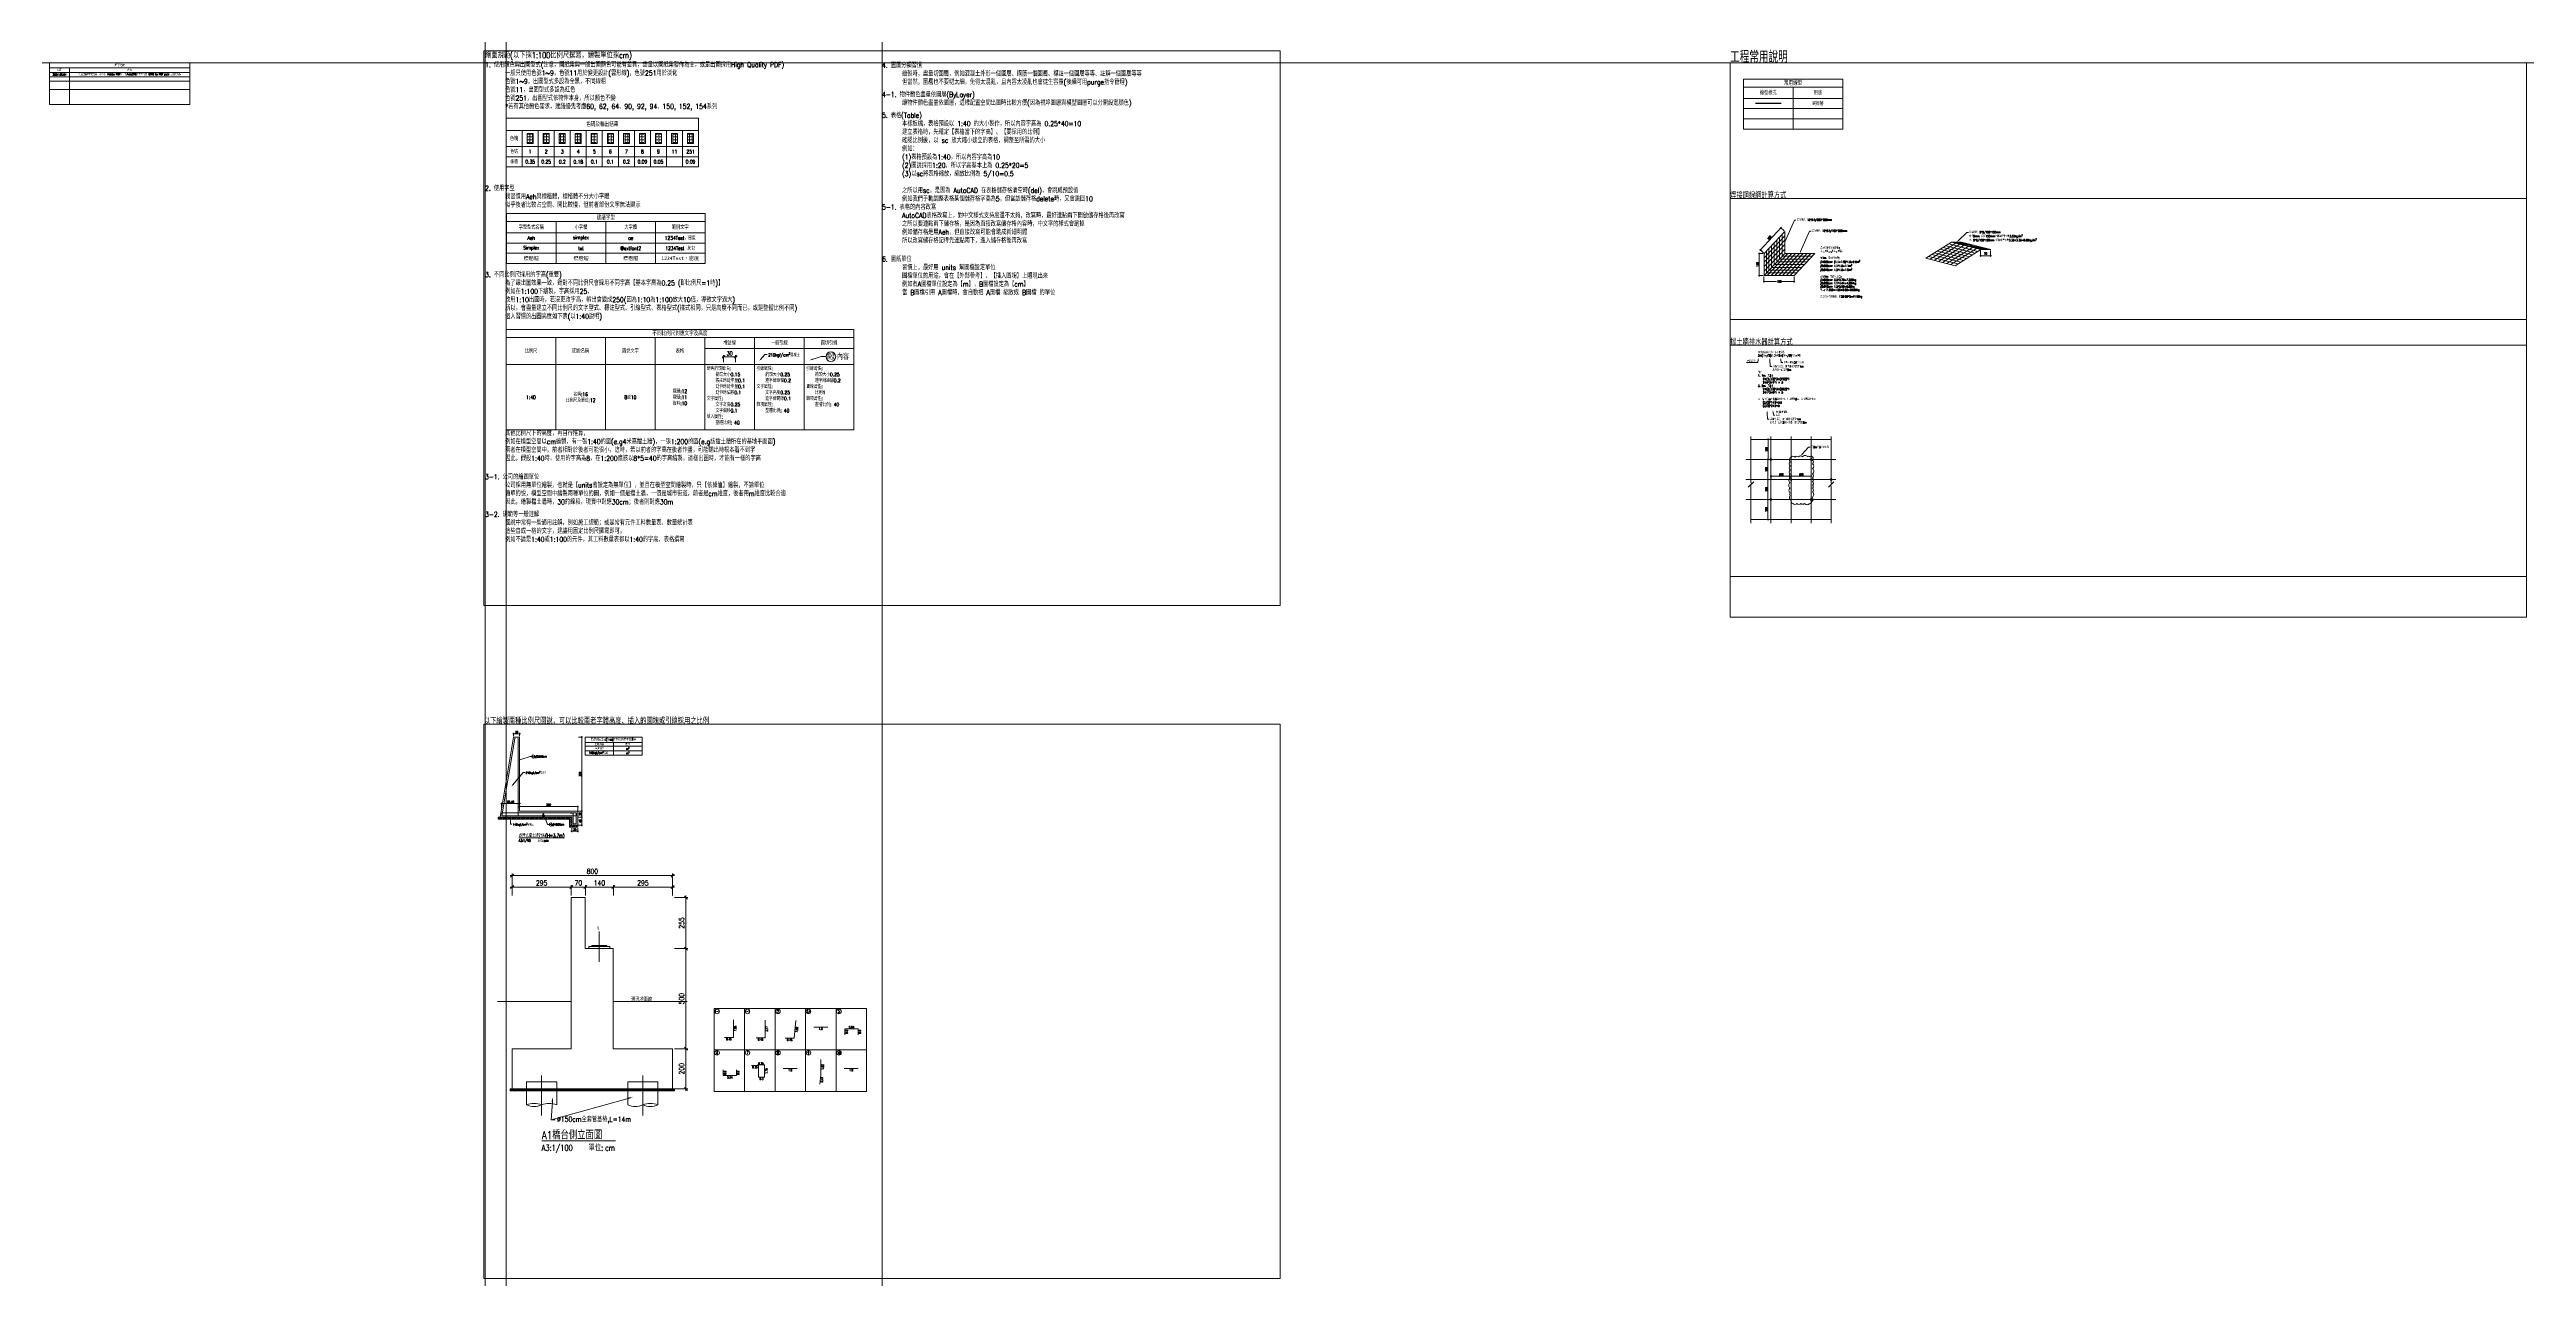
# Model space of a CAD drawing. Header units: metres. Extents: x 32532 to 44888, y 17979 to 24114.
import ezdxf
from ezdxf import colors
from ezdxf.entities.mleader import LeaderData, LeaderLine
from ezdxf.enums import TextEntityAlignment as Align
from ezdxf.math import Vec2, Vec3

# ---------------------------------------------------------------- set-up
doc = ezdxf.new("R2010")
doc.units = ezdxf.units.M
doc.linetypes.add('DASHED2', pattern=[0.375, 0.25, -0.125])
doc.layers.get('0').update_dxf_attribs({"linetype": 'CONTINUOUS', "lineweight": 0})
doc.layers.get('Defpoints').update_dxf_attribs({"linetype": 'CONTINUOUS', "lineweight": 0})
for name, color, linetype, lineweight in [('c1', 1, 'CONTINUOUS', 0), ('c2', 2, 'CONTINUOUS', 0), ('c3', 3, 'CONTINUOUS', 0), ('c4', 4, 'CONTINUOUS', 0), ('c6', 6, 'CONTINUOUS', 0), ('c7', 7, 'CONTINUOUS', 0), ('c8', 8, 'CONTINUOUS', 0), ('c9', 9, 'CONTINUOUS', 0), ('dim標註', 4, 'CONTINUOUS', 0), ('數量計算表', 7, 'CONTINUOUS', 0), ('文字註解', 3, 'CONTINUOUS', 0)]:
    doc.layers.add(name, color=color, linetype=linetype, lineweight=lineweight)
doc.layers.add('mview', color=5, linetype='CONTINUOUS', lineweight=0, plot=False)
doc.layers.add('提示說明(不列印)', color=3, linetype='CONTINUOUS', lineweight=0, plot=False)
doc.layers.add('臨時擋土設施', color=9, linetype='93214L')
doc.styles.add('Aeh', font='simplex.shx', dxfattribs={"width": 0.8, "bigfont": 'ae.shx'})
doc.styles.add('SIMPLEX', font='txt.shx', dxfattribs={"width": 0.7, "bigfont": '@extfont2.shx'})
doc.styles.add('標楷體', font='kaiu.ttf')
doc.linetypes.add('93214L', pattern='A,1,[4,AN02.SHX,S=0.1,R=180,X=-0.1,Y=0],2', length=3)
doc.dimstyles.new('joe_40', dxfattribs={"dimscale": 40, "dimtxt": 0.25, "dimasz": 0.15, "dimexe": 0.1, "dimexo": 0.1, "dimgap": 0.09, "dimtad": 1, "dimrnd": 0.01, "dimdsep": 46, "dimtxsty": 'Aeh', "dimblk": 'OBLIQUE', "dimcen": 0.5, "dimdle": 0.1, "dimclrd": 256, "dimclre": 256, "dimclrt": 6, "dimadec": 0, "dimazin": 0, "dimtfac": 1, "dimtix": 1, "dimtmove": 2, "dimatfit": 3, "dimfxl": 1, "dimtolj": 1, "dimlwd": -1, "dimlwe": -1, "dimarcsym": 0})
doc.dimstyles.new('joe_40(鋼筋樣式)', dxfattribs={"dimscale": 40, "dimtxt": 0.25, "dimasz": 0, "dimexe": 0, "dimexo": 0, "dimgap": 0.1, "dimtad": 2, "dimrnd": 0.01, "dimdsep": 46, "dimtxsty": 'Aeh', "dimblk": 'NONE', "dimcen": 0, "dimse1": 1, "dimse2": 1, "dimsd1": 1, "dimsd2": 1, "dimclrd": 256, "dimclre": 256, "dimclrt": 6, "dimadec": 0, "dimazin": 0, "dimtfac": 1, "dimtix": 1, "dimtmove": 2, "dimatfit": 3, "dimldrblk": 'NONE', "dimfxl": 1, "dimtolj": 1, "dimlwd": -1, "dimlwe": -1, "dimarcsym": 0})

# ---------------------------------------------------------------- blocks, each defined once
blk = doc.blocks.new('*T2')
at = {"layer": '文字註解', "color": 0, "linetype": 'ByBlock', "lineweight": -2, "transparency": 16777216}
for p, q in [((0, 0), (991, 0)), ((0, 0), (0, -249)), ((991, 0), (991, -249)), ((0, -40), (991, -40)), ((0, -96), (991, -96)), ((248, -40), (248, -249)), ((496, -40), (496, -249)), ((744, -40), (744, -249)), ((0, -147), (991, -147)), ((0, -198), (991, -198)), ((0, -249), (991, -249))]:
    blk.add_line(p, q, dxfattribs=at)
at = {"layer": '文字註解', "transparency": 16777216, "attachment_point": 5}
for s, insert, char_height, width, style in [('字型型式名稱', (124, -68), 20, 244.84, 'Aeh'), ('Aeh', (124, -122), 18, 244.84, 'Aeh'), ('simplex', (372, -122), 18, 244.84, 'Aeh'), ('小字體', (372, -68), 20, 244.84, 'Aeh'), ('建議字型', (496, -20), 22, 988.36, 'Aeh'), ('大字體', (620, -68), 20, 244.84, 'Aeh'), ('ae', (620, -122), 18, 244.84, 'Aeh'), ('1234Test，密度', (867, -122), 18, 244.84, 'Aeh'), ('範例文字', (867, -68), 20, 244.84, 'Aeh'), ('標楷體', (124, -224), 18, 244.84, '標楷體'), ('Simplex', (124, -173), 18, 244.84, 'SIMPLEX'), ('標楷體', (372, -224), 18, 244.84, '標楷體'), ('txt', (372, -173), 18, 244.84, 'SIMPLEX'), ('@extfont2', (620, -173), 18, 244.84, 'SIMPLEX'), ('標楷體', (620, -224), 18, 244.84, '標楷體'), ('1234Test，密度', (867, -224), 18, 244.84, '標楷體'), ('1234Test，密度', (867, -173), 18, 244.84, 'SIMPLEX')]:
    blk.add_mtext(s, dxfattribs=dict(at, insert=insert, char_height=char_height, width=width, style=style))
blk = doc.blocks.new('色碼圖塊')
at = {"layer": '文字註解'}
h = blk.add_hatch(dxfattribs=at)
h.set_pattern_fill('ANGLE', color=0, scale=2, style=0)
h.set_pattern_definition([(0, (-35997.46, -23749.98), (0, 13.97), [10.16, -3.81]), (90, (-35997.46, -23749.98), (-13.97, 9e-16), [10.16, -3.81])])
h.paths.add_polyline_path([(15, 25), (-15, 25), (-15, -25), (15, -25)])
at = {"layer": '文字註解', "color": 0}
blk.add_lwpolyline([(-15, -25), (15, -25), (15, 25), (-15, 25)], close=True, dxfattribs=at)
blk = doc.blocks.new('*T4')
at = {"layer": '文字註解', "color": 0, "linetype": 'ByBlock', "lineweight": -2, "transparency": 16777216}
for p, q in [((0, 0), (960, 0)), ((0, 0), (0, -244)), ((960, 0), (960, -244)), ((0, -62), (960, -62)), ((80, -62), (80, -244)), ((160, -62), (160, -244)), ((240, -62), (240, -244)), ((320, -62), (320, -244)), ((400, -62), (400, -244)), ((480, -62), (480, -244)), ((560, -62), (560, -244)), ((640, -62), (640, -244)), ((720, -62), (720, -244)), ((800, -62), (800, -244)), ((880, -62), (880, -244)), ((0, -142), (960, -142)), ((0, -193), (960, -193)), ((0, -244), (960, -244))]:
    blk.add_line(p, q, dxfattribs=at)
at = {"layer": '文字註解', "color": 1, "transparency": 16777216}
blk.add_blockref('色碼圖塊', (120, -102), dxfattribs=at)
at = {"layer": '文字註解', "color": 2, "transparency": 16777216}
blk.add_blockref('色碼圖塊', (200, -102), dxfattribs=at)
at = {"layer": '文字註解', "color": 3, "transparency": 16777216}
blk.add_blockref('色碼圖塊', (280, -102), dxfattribs=at)
at = {"layer": '文字註解', "color": 4, "transparency": 16777216}
blk.add_blockref('色碼圖塊', (360, -102), dxfattribs=at)
at = {"layer": '文字註解', "color": 5, "transparency": 16777216}
blk.add_blockref('色碼圖塊', (440, -102), dxfattribs=at)
at = {"layer": '文字註解', "color": 6, "transparency": 16777216}
blk.add_blockref('色碼圖塊', (520, -102), dxfattribs=at)
at = {"layer": '文字註解', "color": 7, "transparency": 16777216}
blk.add_blockref('色碼圖塊', (600, -102), dxfattribs=at)
at = {"layer": '文字註解', "color": 8, "transparency": 16777216}
blk.add_blockref('色碼圖塊', (680, -102), dxfattribs=at)
at = {"layer": '文字註解', "color": 9, "transparency": 16777216}
blk.add_blockref('色碼圖塊', (760, -102), dxfattribs=at)
at = {"layer": '文字註解', "color": 11, "transparency": 16777216}
blk.add_blockref('色碼圖塊', (840, -102), dxfattribs=at)
at = {"layer": '文字註解', "color": 251, "transparency": 16777216}
blk.add_blockref('色碼圖塊', (920, -102), dxfattribs=at)
at = {"layer": '文字註解', "transparency": 16777216, "attachment_point": 5, "style": 'Aeh'}
for s, insert, char_height, width in [('色塊', (40, -102), 20, 77), ('色碼及輸出結果', (480, -31), 22, 957), ('色碼', (40, -167), 18, 77), ('線粗', (40, -218), 18, 77)]:
    blk.add_mtext(s, dxfattribs=dict(at, insert=insert, char_height=char_height, width=width))
at = {"layer": '文字註解', "color": 1, "transparency": 16777216, "char_height": 18, "width": 77, "attachment_point": 5, "style": 'Aeh'}
for s, insert in [('0.35', (120, -218)), ('1', (120, -167))]:
    blk.add_mtext(s, dxfattribs=dict(at, insert=insert))
at = {"layer": '文字註解', "color": 2, "transparency": 16777216, "char_height": 18, "width": 77, "attachment_point": 5, "style": 'Aeh'}
for s, insert in [('0.25', (200, -218)), ('2', (200, -167))]:
    blk.add_mtext(s, dxfattribs=dict(at, insert=insert))
at = {"layer": '文字註解', "color": 3, "transparency": 16777216, "char_height": 18, "width": 77, "attachment_point": 5, "style": 'Aeh'}
for s, insert in [('0.2', (280, -218)), ('3', (280, -167))]:
    blk.add_mtext(s, dxfattribs=dict(at, insert=insert))
at = {"layer": '文字註解', "color": 4, "transparency": 16777216, "char_height": 18, "width": 77, "attachment_point": 5, "style": 'Aeh'}
for s, insert in [('0.18', (360, -218)), ('4', (360, -167))]:
    blk.add_mtext(s, dxfattribs=dict(at, insert=insert))
at = {"layer": '文字註解', "color": 5, "transparency": 16777216, "char_height": 18, "width": 77, "attachment_point": 5, "style": 'Aeh'}
for s, insert in [('0.1', (440, -218)), ('5', (440, -167))]:
    blk.add_mtext(s, dxfattribs=dict(at, insert=insert))
at = {"layer": '文字註解', "color": 6, "transparency": 16777216, "char_height": 18, "width": 77, "attachment_point": 5, "style": 'Aeh'}
for s, insert in [('0.1', (520, -218)), ('6', (520, -167))]:
    blk.add_mtext(s, dxfattribs=dict(at, insert=insert))
at = {"layer": '文字註解', "color": 7, "transparency": 16777216, "char_height": 18, "width": 77, "attachment_point": 5, "style": 'Aeh'}
for s, insert in [('0.2', (600, -218)), ('7', (600, -167))]:
    blk.add_mtext(s, dxfattribs=dict(at, insert=insert))
at = {"layer": '文字註解', "color": 8, "transparency": 16777216, "char_height": 18, "width": 77, "attachment_point": 5, "style": 'Aeh'}
for s, insert in [('0.09', (680, -218)), ('8', (680, -167))]:
    blk.add_mtext(s, dxfattribs=dict(at, insert=insert))
at = {"layer": '文字註解', "color": 9, "transparency": 16777216, "char_height": 18, "width": 77, "attachment_point": 5, "style": 'Aeh'}
for s, insert in [('0.05', (760, -218)), ('9', (760, -167))]:
    blk.add_mtext(s, dxfattribs=dict(at, insert=insert))
at = {"layer": '文字註解', "color": 11, "transparency": 16777216, "insert": (840, -167), "char_height": 18, "width": 77, "attachment_point": 5, "style": 'Aeh'}
blk.add_mtext('11', dxfattribs=at)
at = {"layer": '文字註解', "color": 251, "transparency": 16777216, "char_height": 18, "width": 77, "attachment_point": 5, "style": 'Aeh'}
for s, insert in [('0.09', (920, -218)), ('251', (920, -167))]:
    blk.add_mtext(s, dxfattribs=dict(at, insert=insert))
blk = doc.blocks.new('_Oblique')
at = {"color": 0, "linetype": 'ByBlock', "lineweight": -2}
blk.add_line((-0.5, -0.5), (0.5, 0.5), dxfattribs=at)
blk = doc.blocks.new('標註線圖塊')
at = {"layer": 'dim標註'}
for p, q in [((-19, 0), (19, 0)), ((-15, -12.9), (-15, 4)), ((15, -12.9), (15, 4))]:
    blk.add_line(p, q, dxfattribs=at)
at = {"layer": 'dim標註', "xscale": 6, "yscale": 6, "zscale": 6, "rotation": 180}
blk.add_blockref('_Oblique', (-15, 0), dxfattribs=at)
at = {"layer": 'dim標註', "xscale": 6, "yscale": 6, "zscale": 6}
blk.add_blockref('_Oblique', (15, 0), dxfattribs=at)
at = {"layer": 'dim標註', "color": 6, "insert": (0, 8.6), "char_height": 10, "attachment_point": 5, "style": 'Aeh'}
blk.add_mtext('\\A1;30', dxfattribs=at)
blk = doc.blocks.new('一般引線圖塊')
at = {"layer": 'dim標註'}
blk.add_line((-12, 0), (-4, 0), dxfattribs=at)
blk.add_lwpolyline([(-26.2, -16.6), (-12, 0)], dxfattribs=at)
blk.add_solid([(-25.4, -17.2), (-30.1, -21.2), (-26.9, -15.9)], dxfattribs=at)
at = {"layer": 'dim標註', "color": 6, "insert": (0, 6.7), "char_height": 10, "attachment_point": 1, "style": 'Aeh'}
blk.add_mtext('\\A1;210kgf/cm{\\H0.7x;\\S2^ ;}混凝土', dxfattribs=at)
blk = doc.blocks.new('圖塊引線圖塊')
at = {"layer": 'dim標註'}
for p, q in [((-21.6, -4.2), (-8, 0)), ((-8, 0), (0, 0))]:
    blk.add_line(p, q, dxfattribs=at)
at = {"layer": 'dim標註', "transparency": 16777216}
blk.add_circle((8, 0), 8, dxfattribs=at)
at = {"layer": 'dim標註'}
blk.add_solid([(-21.3, -5.1), (-27.3, -6), (-21.9, -3.2)], dxfattribs=at)
at = {"layer": 'dim標註', "transparency": 16777216, "style": 'Aeh', "width": 0.5}
blk.add_attdef('編號', text='', height=9.6, dxfattribs=at).set_placement((8, 0), align=Align.MIDDLE_CENTER)
at = {"layer": 'dim標註', "transparency": 16777216, "style": 'Aeh', "width": 0.8}
blk.add_attdef('內容', text='', height=9.6, dxfattribs=at).set_placement((18, 0), align=Align.MIDDLE_LEFT)
blk = doc.blocks.new('*T5')
at = {"layer": '文字註解', "color": 0, "linetype": 'ByBlock', "lineweight": -2, "transparency": 16777216}
for p, q in [((0, 0), (1735, 0)), ((0, 0), (0, -502)), ((1735, 0), (1735, -502)), ((0, -40), (1735, -40)), ((248, -40), (248, -502)), ((496, -40), (496, -502)), ((744, -40), (744, -502)), ((991, -40), (991, -502)), ((991, -96), (1735, -96)), ((1239, -40), (1239, -502)), ((1487, -40), (1487, -502)), ((0, -176), (1735, -176)), ((0, -502), (1735, -502))]:
    blk.add_line(p, q, dxfattribs=at)
at = {"layer": '文字註解', "transparency": 16777216}
for name, p, xscale, yscale, zscale in [('標註線圖塊', (1115, -137), 2, 2, 2), ('一般引線圖塊', (1308, -125), 1.5, 1.5, 1.5)]:
    blk.add_blockref(name, p, dxfattribs=dict(at, xscale=xscale, yscale=yscale, zscale=zscale))
at = {"layer": '文字註解', "transparency": 16777216, "xscale": 3, "yscale": 3, "zscale": 3}
blk.add_blockref('圖塊引線圖塊', (1596, -136), dxfattribs=at).add_auto_attribs({'編號': '編號', '內容': '內容'})
at = {"layer": '文字註解', "transparency": 16777216, "style": 'Aeh'}
for s, insert, char_height, width, attachment_point in [('比例尺', (124, -108), 20, 244.84, 5), ('圖說名稱', (372, -108), 20, 244.84, 5), ('圖說文字', (620, -108), 20, 244.84, 5), ('不同比例尺對應文字及高度', (867, -20), 22, 1731.89, 5), ('表格', (867, -108), 20, 244.84, 5), ('標註線', (1115, -68), 20, 244.84, 5), ('一般引線', (1363, -68), 20, 244.84, 5), ('圖塊引線', (1611, -68), 20, 244.84, 5), ('線與箭頭屬性:\\P    箭頭大小0.15\\P    標註線延伸量0.1\\P    延伸線延伸量0.1\\P    延伸線偏移0.1\\P文字屬性:\\P    文字高度0.25\\P    文字偏移0.1\\P填入屬性:\\P    整體比例: {\\C2;40}', (1001, -186), 18, 227.84, 1), ('引線屬性:\\P    箭頭大小0.25\\P    連字線距離0.2\\P文字屬性:\\P    文字高度0.25\\P    連字線間隙0.1\\P雜項屬性:\\P    整體比例: {\\C2;40}', (1249, -186), 18, 227.84, 1), ('引線屬性:\\P    箭頭大小0.25\\P    連字線距離0.2\\P圖塊屬性:\\P    比例1\\P雜項屬性:\\P    整體比例: {\\C2;40}', (1497, -186), 18, 227.84, 1), ('1:{\\C2;40}', (124, -339), 18, 244.84, 5), ('名稱:16\\P比例尺及單位:12', (372, -339), 18, 244.84, 5), ('8或10', (620, -339), 18, 244.84, 5), ('標題:12\\P標頭:11\\P資料:10', (867, -339), 18, 244.84, 5)]:
    blk.add_mtext(s, dxfattribs=dict(at, insert=insert, char_height=char_height, width=width, attachment_point=attachment_point))
blk = doc.blocks.new('*D7')
at = {"layer": 'Defpoints', "color": 0, "transparency": 16777216}
for p in [(34847, 20682), (34877, 20699), (34877, 20682)]:
    blk.add_point(p, dxfattribs=at)
at = {"layer": 'dim標註', "transparency": 16777216}
for p, q in [((34843, 20699), (34881, 20699)), ((34847, 20686), (34847, 20703)), ((34877, 20686), (34877, 20703))]:
    blk.add_line(p, q, dxfattribs=at)
at = {"layer": 'dim標註', "transparency": 16777216, "xscale": 6, "yscale": 6, "zscale": 6, "rotation": 180}
blk.add_blockref('_Oblique', (34847, 20699), dxfattribs=at)
at = {"layer": 'dim標註', "transparency": 16777216, "xscale": 6, "yscale": 6, "zscale": 6}
blk.add_blockref('_Oblique', (34877, 20699), dxfattribs=at)
at = {"layer": 'dim標註', "color": 6, "transparency": 16777216, "insert": (34862, 20707), "char_height": 10, "attachment_point": 5, "style": 'Aeh'}
blk.add_mtext('\\A1;30', dxfattribs=at)
blk = doc.blocks.new('*D8')
at = {"layer": 'Defpoints', "color": 0, "transparency": 16777216}
for p in [(35167, 20312), (35167, 20282), (35187, 20282)]:
    blk.add_point(p, dxfattribs=at)
at = {"layer": 'dim標註', "transparency": 16777216}
for p, q in [((35171, 20312), (35191, 20312)), ((35171, 20282), (35191, 20282)), ((35187, 20316), (35187, 20278))]:
    blk.add_line(p, q, dxfattribs=at)
at = {"layer": 'dim標註', "transparency": 16777216, "xscale": 6, "yscale": 6, "zscale": 6}
for p, rotation in [((35187, 20312), 90), ((35187, 20282), 270)]:
    blk.add_blockref('_Oblique', p, dxfattribs=dict(at, rotation=rotation))
at = {"layer": 'dim標註', "color": 6, "transparency": 16777216, "insert": (35179, 20297), "char_height": 10, "attachment_point": 5, "rotation": 90, "style": 'Aeh'}
blk.add_mtext('\\A1;30', dxfattribs=at)
blk = doc.blocks.new('*D9')
at = {"layer": 'Defpoints', "color": 0, "transparency": 16777216}
for p in [(35167, 20282), (35187, 20282), (35167, 20242)]:
    blk.add_point(p, dxfattribs=at)
at = {"layer": 'dim標註', "transparency": 16777216}
for p, q in [((35171, 20282), (35191, 20282)), ((35187, 20238), (35187, 20286)), ((35171, 20242), (35191, 20242))]:
    blk.add_line(p, q, dxfattribs=at)
at = {"layer": 'dim標註', "transparency": 16777216, "xscale": 6, "yscale": 6, "zscale": 6}
for p, rotation in [((35187, 20282), 90), ((35187, 20242), 270)]:
    blk.add_blockref('_Oblique', p, dxfattribs=dict(at, rotation=rotation))
at = {"layer": 'dim標註', "color": 6, "transparency": 16777216, "insert": (35179, 20262), "char_height": 10, "attachment_point": 5, "rotation": 90, "style": 'Aeh'}
blk.add_mtext('\\A1;40', dxfattribs=at)
blk = doc.blocks.new('*D10')
at = {"layer": 'Defpoints', "color": 0, "transparency": 16777216}
for p in [(35137, 20232), (35137, 20212), (35167, 20232)]:
    blk.add_point(p, dxfattribs=at)
at = {"layer": 'dim標註', "transparency": 16777216}
for p, q in [((35171, 20212), (35133, 20212)), ((35137, 20228), (35137, 20208)), ((35167, 20228), (35167, 20208))]:
    blk.add_line(p, q, dxfattribs=at)
at = {"layer": 'dim標註', "transparency": 16777216, "xscale": 6, "yscale": 6, "zscale": 6, "rotation": 180}
blk.add_blockref('_Oblique', (35137, 20212), dxfattribs=at)
at = {"layer": 'dim標註', "transparency": 16777216, "xscale": 6, "yscale": 6, "zscale": 6}
blk.add_blockref('_Oblique', (35167, 20212), dxfattribs=at)
at = {"layer": 'dim標註', "color": 6, "transparency": 16777216, "insert": (35152, 20220), "char_height": 10, "attachment_point": 5, "style": 'Aeh'}
blk.add_mtext('\\A1;30', dxfattribs=at)
blk = doc.blocks.new('*D11')
at = {"layer": 'Defpoints', "color": 0, "transparency": 16777216}
for p in [(34877, 20312), (35167, 20335), (35167, 20312)]:
    blk.add_point(p, dxfattribs=at)
at = {"layer": 'dim標註', "transparency": 16777216}
for p, q in [((34873, 20335), (35171, 20335)), ((34877, 20316), (34877, 20339)), ((35167, 20316), (35167, 20339))]:
    blk.add_line(p, q, dxfattribs=at)
at = {"layer": 'dim標註', "transparency": 16777216, "xscale": 6, "yscale": 6, "zscale": 6, "rotation": 180}
blk.add_blockref('_Oblique', (34877, 20335), dxfattribs=at)
at = {"layer": 'dim標註', "transparency": 16777216, "xscale": 6, "yscale": 6, "zscale": 6}
blk.add_blockref('_Oblique', (35167, 20335), dxfattribs=at)
at = {"layer": 'dim標註', "color": 6, "transparency": 16777216, "insert": (35022, 20344), "char_height": 10, "attachment_point": 5, "style": 'Aeh'}
blk.add_mtext('\\A1;290', dxfattribs=at)
blk = doc.blocks.new('*D12')
at = {"layer": 'Defpoints', "color": 0, "transparency": 16777216}
for p in [(34787, 20350), (34787, 20327), (34877, 20312)]:
    blk.add_point(p, dxfattribs=at)
at = {"layer": 'dim標註', "transparency": 16777216}
for p, q in [((34881, 20350), (34783, 20350)), ((34787, 20331), (34787, 20354)), ((34877, 20316), (34877, 20354))]:
    blk.add_line(p, q, dxfattribs=at)
at = {"layer": 'dim標註', "transparency": 16777216, "xscale": 6, "yscale": 6, "zscale": 6, "rotation": 180}
blk.add_blockref('_Oblique', (34787, 20350), dxfattribs=at)
at = {"layer": 'dim標註', "transparency": 16777216, "xscale": 6, "yscale": 6, "zscale": 6}
blk.add_blockref('_Oblique', (34877, 20350), dxfattribs=at)
at = {"layer": 'dim標註', "color": 6, "transparency": 16777216, "insert": (34832, 20359), "char_height": 10, "attachment_point": 5, "style": 'Aeh'}
blk.add_mtext('\\A1;89.46', dxfattribs=at)
blk = doc.blocks.new('*D13')
at = {"layer": 'Defpoints', "color": 0, "transparency": 16777216}
for p in [(35167, 20682), (35187, 20682), (35167, 20312)]:
    blk.add_point(p, dxfattribs=at)
at = {"layer": 'dim標註', "transparency": 16777216}
for p, q in [((35171, 20682), (35191, 20682)), ((35187, 20308), (35187, 20686)), ((35171, 20312), (35191, 20312))]:
    blk.add_line(p, q, dxfattribs=at)
at = {"layer": 'dim標註', "transparency": 16777216, "xscale": 6, "yscale": 6, "zscale": 6}
for p, rotation in [((35187, 20682), 90), ((35187, 20312), 270)]:
    blk.add_blockref('_Oblique', p, dxfattribs=dict(at, rotation=rotation))
at = {"layer": 'dim標註', "color": 6, "transparency": 16777216, "insert": (35179, 20497), "char_height": 10, "attachment_point": 5, "rotation": 90, "style": 'Aeh'}
blk.add_mtext('\\A1;370', dxfattribs=at)
blk = doc.blocks.new('帶圓內容')
at = {"layer": 'dim標註', "transparency": 16777216}
blk.add_circle((0.2, 0), 0.2, dxfattribs=at)
at = {"layer": 'dim標註', "transparency": 16777216, "style": 'Aeh', "width": 0.5}
blk.add_attdef('編號', text='', height=0.24, dxfattribs=at).set_placement((0.2, 0), align=Align.MIDDLE_CENTER)
at = {"layer": 'dim標註', "transparency": 16777216, "style": 'Aeh', "width": 0.8}
blk.add_attdef('內容', text='', height=0.24, dxfattribs=at).set_placement((0.45, 0), align=Align.MIDDLE_LEFT)
blk = doc.blocks.new('_Origin')
at = {"color": 0, "linetype": 'ByBlock', "lineweight": -2}
blk.add_line((0, 0), (-1, 0), dxfattribs=at)
blk.add_circle((0, 0), 0.5, dxfattribs=at)
blk = doc.blocks.new('圖說名稱')
at = {"layer": 'dim標註', "style": 'Aeh', "width": 0.8}
blk.add_text('單位:', height=0.3, dxfattribs=at).set_placement((2.35, -0.62), align=Align.TOP_LEFT)
blk.add_attdef('圖說名稱', text='', height=0.4, dxfattribs=at).set_placement((0.01, -0.46), align=Align.BOTTOM_LEFT)
for tag, p in [('比例尺', (0.01, -0.62)), ('單位', (3.17, -0.62))]:
    blk.add_attdef(tag, text='', height=0.3, dxfattribs=at).set_placement(p, align=Align.TOP_LEFT)
blk = doc.blocks.new('*T20')
at = {"layer": 'Defpoints', "color": 8, "linetype": 'ByBlock', "lineweight": 0, "transparency": 16777216}
for p, q in [((0, 0), (285, 0)), ((0, 0), (0, -27)), ((285, 0), (285, -27))]:
    blk.add_line(p, q, dxfattribs=at)
at = {"layer": 'dim標註', "color": 0, "linetype": 'ByBlock', "lineweight": -2, "transparency": 16777216}
for p, q in [((0, -27), (285, -27)), ((0, -27), (0, -46)), ((0, -46), (285, -46)), ((0, -46), (0, -91)), ((0, -68), (285, -68)), ((0, -91), (285, -91)), ((142, -27), (142, -46)), ((142, -46), (142, -91)), ((285, -27), (285, -46)), ((285, -46), (285, -91))]:
    blk.add_line(p, q, dxfattribs=at)
at = {"layer": 'dim標註', "transparency": 16777216, "attachment_point": 5, "style": 'Aeh'}
for s, insert, char_height, width in [('\\A1;140kgf/cm{\\H0.7x;\\S2^ ;}混凝土', (71, -79), 10, 139.31), ('工項名稱', (71, -37), 11, 139.31), ('普通模板', (71, -57), 10, 139.31), ('懸臂式擋土牆(每m)工料分析參考數量表', (142, -14), 12, 281.62), ('單位', (213, -37), 11, 139.31), ('\\A1;m{\\H0.7x;\\S2^ ;}', (213, -57), 10, 139.31), ('\\A1;m{\\H0.7x;\\S3^ ;}', (213, -79), 10, 139.31)]:
    blk.add_mtext(s, dxfattribs=dict(at, insert=insert, char_height=char_height, width=width))
blk = doc.blocks.new('*D21')
at = {"layer": 'Defpoints', "color": 0, "transparency": 16777216}
for p in [(35205, 19933), (35135, 19881), (35205, 19881)]:
    blk.add_point(p, dxfattribs=at)
at = {"layer": 'dim標註', "transparency": 16777216}
for p, q in [((35125, 19933), (35215, 19933)), ((35135, 19891), (35135, 19943)), ((35205, 19891), (35205, 19943))]:
    blk.add_line(p, q, dxfattribs=at)
at = {"layer": 'dim標註', "transparency": 16777216, "xscale": 15, "yscale": 15, "zscale": 15, "rotation": 180}
blk.add_blockref('_Oblique', (35135, 19933), dxfattribs=at)
at = {"layer": 'dim標註', "transparency": 16777216, "xscale": 15, "yscale": 15, "zscale": 15}
blk.add_blockref('_Oblique', (35205, 19933), dxfattribs=at)
at = {"layer": 'dim標註', "color": 6, "transparency": 16777216, "insert": (35170, 19954), "char_height": 25, "attachment_point": 5, "style": 'Aeh'}
blk.add_mtext('\\A1;70', dxfattribs=at)
blk = doc.blocks.new('*D22')
at = {"layer": 'Defpoints', "color": 0, "transparency": 16777216}
for p in [(35345, 19933), (35205, 19881), (35345, 19881)]:
    blk.add_point(p, dxfattribs=at)
at = {"layer": 'dim標註', "transparency": 16777216}
for p, q in [((35195, 19933), (35355, 19933)), ((35205, 19891), (35205, 19943)), ((35345, 19891), (35345, 19943))]:
    blk.add_line(p, q, dxfattribs=at)
at = {"layer": 'dim標註', "transparency": 16777216, "xscale": 15, "yscale": 15, "zscale": 15, "rotation": 180}
blk.add_blockref('_Oblique', (35205, 19933), dxfattribs=at)
at = {"layer": 'dim標註', "transparency": 16777216, "xscale": 15, "yscale": 15, "zscale": 15}
blk.add_blockref('_Oblique', (35345, 19933), dxfattribs=at)
at = {"layer": 'dim標註', "color": 6, "transparency": 16777216, "insert": (35275, 19954), "char_height": 25, "attachment_point": 5, "style": 'Aeh'}
blk.add_mtext('\\A1;140', dxfattribs=at)
blk = doc.blocks.new('*D23')
at = {"layer": 'Defpoints', "color": 0, "transparency": 16777216}
for p in [(35640, 19933), (35345, 19881), (35640, 19881)]:
    blk.add_point(p, dxfattribs=at)
at = {"layer": 'dim標註', "transparency": 16777216}
for p, q in [((35335, 19933), (35650, 19933)), ((35345, 19891), (35345, 19943)), ((35640, 19891), (35640, 19943))]:
    blk.add_line(p, q, dxfattribs=at)
at = {"layer": 'dim標註', "transparency": 16777216, "xscale": 15, "yscale": 15, "zscale": 15, "rotation": 180}
blk.add_blockref('_Oblique', (35345, 19933), dxfattribs=at)
at = {"layer": 'dim標註', "transparency": 16777216, "xscale": 15, "yscale": 15, "zscale": 15}
blk.add_blockref('_Oblique', (35640, 19933), dxfattribs=at)
at = {"layer": 'dim標註', "color": 6, "transparency": 16777216, "insert": (35492, 19954), "char_height": 25, "attachment_point": 5, "style": 'Aeh'}
blk.add_mtext('\\A1;295', dxfattribs=at)
blk = doc.blocks.new('*D24')
at = {"layer": 'Defpoints', "color": 0, "transparency": 16777216}
for p in [(35135, 19933), (34840, 19881), (35135, 19881)]:
    blk.add_point(p, dxfattribs=at)
at = {"layer": 'dim標註', "transparency": 16777216}
for p, q in [((34830, 19933), (35145, 19933)), ((34840, 19891), (34840, 19943)), ((35135, 19891), (35135, 19943))]:
    blk.add_line(p, q, dxfattribs=at)
at = {"layer": 'dim標註', "transparency": 16777216, "xscale": 15, "yscale": 15, "zscale": 15, "rotation": 180}
blk.add_blockref('_Oblique', (34840, 19933), dxfattribs=at)
at = {"layer": 'dim標註', "transparency": 16777216, "xscale": 15, "yscale": 15, "zscale": 15}
blk.add_blockref('_Oblique', (35135, 19933), dxfattribs=at)
at = {"layer": 'dim標註', "color": 6, "transparency": 16777216, "insert": (34987, 19954), "char_height": 25, "attachment_point": 5, "style": 'Aeh'}
blk.add_mtext('\\A1;295', dxfattribs=at)
blk = doc.blocks.new('*D25')
at = {"layer": 'Defpoints', "color": 0, "transparency": 16777216}
for p in [(35640, 19991), (34840, 19881), (35640, 19881)]:
    blk.add_point(p, dxfattribs=at)
at = {"layer": 'dim標註', "transparency": 16777216}
for p, q in [((34830, 19991), (35650, 19991)), ((34840, 19891), (34840, 20001)), ((35640, 19891), (35640, 20001))]:
    blk.add_line(p, q, dxfattribs=at)
at = {"layer": 'dim標註', "transparency": 16777216, "xscale": 15, "yscale": 15, "zscale": 15, "rotation": 180}
blk.add_blockref('_Oblique', (34840, 19991), dxfattribs=at)
at = {"layer": 'dim標註', "transparency": 16777216, "xscale": 15, "yscale": 15, "zscale": 15}
blk.add_blockref('_Oblique', (35640, 19991), dxfattribs=at)
at = {"layer": 'dim標註', "color": 6, "transparency": 16777216, "insert": (35240, 20012), "char_height": 25, "attachment_point": 5, "style": 'Aeh'}
blk.add_mtext('\\A1;800', dxfattribs=at)
blk = doc.blocks.new('*D26')
at = {"layer": 'Defpoints', "color": 0, "transparency": 16777216}
for p in [(35640, 19881), (35707, 19881), (35640, 19626)]:
    blk.add_point(p, dxfattribs=at)
at = {"layer": 'dim標註', "transparency": 16777216}
for p, q in [((35650, 19881), (35717, 19881)), ((35707, 19616), (35707, 19891)), ((35650, 19626), (35717, 19626))]:
    blk.add_line(p, q, dxfattribs=at)
at = {"layer": 'dim標註', "transparency": 16777216, "xscale": 15, "yscale": 15, "zscale": 15}
for p, rotation in [((35707, 19881), 90), ((35707, 19626), 270)]:
    blk.add_blockref('_Oblique', p, dxfattribs=dict(at, rotation=rotation))
at = {"layer": 'dim標註', "color": 6, "transparency": 16777216, "insert": (35685, 19754), "char_height": 25, "attachment_point": 5, "rotation": 90, "style": 'Aeh'}
blk.add_mtext('\\A1;255', dxfattribs=at)
blk = doc.blocks.new('*D27')
at = {"layer": 'Defpoints', "color": 0, "transparency": 16777216}
for p in [(35640, 19626), (35707, 19626), (35640, 19126)]:
    blk.add_point(p, dxfattribs=at)
at = {"layer": 'dim標註', "transparency": 16777216}
for p, q in [((35650, 19626), (35717, 19626)), ((35707, 19116), (35707, 19636)), ((35650, 19126), (35717, 19126))]:
    blk.add_line(p, q, dxfattribs=at)
at = {"layer": 'dim標註', "transparency": 16777216, "xscale": 15, "yscale": 15, "zscale": 15}
for p, rotation in [((35707, 19626), 90), ((35707, 19126), 270)]:
    blk.add_blockref('_Oblique', p, dxfattribs=dict(at, rotation=rotation))
at = {"layer": 'dim標註', "color": 6, "transparency": 16777216, "insert": (35685, 19376), "char_height": 25, "attachment_point": 5, "rotation": 90, "style": 'Aeh'}
blk.add_mtext('\\A1;500', dxfattribs=at)
blk = doc.blocks.new('*D28')
at = {"layer": 'Defpoints', "color": 0, "transparency": 16777216}
for p in [(35640, 19126), (35707, 19126), (35640, 18926)]:
    blk.add_point(p, dxfattribs=at)
at = {"layer": 'dim標註', "transparency": 16777216}
for p, q in [((35650, 19126), (35717, 19126)), ((35707, 18916), (35707, 19136)), ((35650, 18926), (35717, 18926))]:
    blk.add_line(p, q, dxfattribs=at)
at = {"layer": 'dim標註', "transparency": 16777216, "xscale": 15, "yscale": 15, "zscale": 15}
for p, rotation in [((35707, 19126), 90), ((35707, 18926), 270)]:
    blk.add_blockref('_Oblique', p, dxfattribs=dict(at, rotation=rotation))
at = {"layer": 'dim標註', "color": 6, "transparency": 16777216, "insert": (35685, 19026), "char_height": 25, "attachment_point": 5, "rotation": 90, "style": 'Aeh'}
blk.add_mtext('\\A1;200', dxfattribs=at)
blk = doc.blocks.new('*T30')
at = {"layer": '文字註解', "color": 0, "linetype": 'ByBlock', "lineweight": -2, "transparency": 16777216}
for p, q in [((0, 0), (496, 0)), ((0, 0), (0, -249)), ((496, 0), (496, -249)), ((0, -40), (496, -40)), ((0, -96), (496, -96)), ((248, -40), (248, -249)), ((0, -147), (496, -147)), ((0, -198), (496, -198)), ((0, -249), (496, -249))]:
    blk.add_line(p, q, dxfattribs=at)
at = {"layer": '文字註解', "transparency": 16777216, "attachment_point": 5, "style": 'Aeh'}
for s, insert, char_height, width in [('線型樣式', (124, -68), 20, 244.84), ('常用線型', (248, -20), 22, 492.68), ('鋼板樁', (372, -122), 18, 244.84), ('用途', (372, -68), 20, 244.84)]:
    blk.add_mtext(s, dxfattribs=dict(at, insert=insert, char_height=char_height, width=width))
blk = doc.blocks.new('*D32')
at = {"layer": 'Defpoints', "color": 0, "transparency": 16777216}
for p in [(180552, 2549704), (180575, 2549704), (180575, 2549594)]:
    blk.add_point(p, dxfattribs=at)
at = {"layer": 'dim標註', "transparency": 16777216}
for p, q in [((180571, 2549704), (180548, 2549704)), ((180552, 2549590), (180552, 2549708)), ((180571, 2549594), (180548, 2549594))]:
    blk.add_line(p, q, dxfattribs=at)
at = {"layer": 'dim標註', "transparency": 16777216, "xscale": 6, "yscale": 6, "zscale": 6}
for p, rotation in [((180552, 2549704), 90), ((180552, 2549594), 270)]:
    blk.add_blockref('_Oblique', p, dxfattribs=dict(at, rotation=rotation))
at = {"layer": 'dim標註', "color": 6, "transparency": 16777216, "insert": (180543, 2549649), "char_height": 10, "attachment_point": 5, "rotation": 90, "style": 'Aeh'}
blk.add_mtext('\\A1;110', dxfattribs=at)
blk = doc.blocks.new('*D33')
at = {"layer": 'Defpoints', "color": 0, "transparency": 16777216}
for p in [(180575, 2549594), (180725, 2549594), (180725, 2549564)]:
    blk.add_point(p, dxfattribs=at)
at = {"layer": 'dim標註', "transparency": 16777216}
for p, q in [((180571, 2549564), (180638, 2549564)), ((180575, 2549590), (180575, 2549560)), ((180729, 2549564), (180665, 2549564)), ((180725, 2549590), (180725, 2549560))]:
    blk.add_line(p, q, dxfattribs=at)
at = {"layer": 'dim標註', "transparency": 16777216, "xscale": 6, "yscale": 6, "zscale": 6, "rotation": 180}
blk.add_blockref('_Oblique', (180575, 2549564), dxfattribs=at)
at = {"layer": 'dim標註', "transparency": 16777216, "xscale": 6, "yscale": 6, "zscale": 6}
blk.add_blockref('_Oblique', (180725, 2549564), dxfattribs=at)
at = {"layer": 'dim標註', "color": 6, "transparency": 16777216, "insert": (180651, 2549564), "char_height": 10, "attachment_point": 5, "style": 'Aeh'}
blk.add_mtext('\\A1;150', dxfattribs=at)
blk = doc.blocks.new('*D31')
at = {"layer": 'Defpoints', "color": 0, "transparency": 16777216}
for p in [(180660, 2549832), (180679, 2549814), (180575, 2549704)]:
    blk.add_point(p, dxfattribs=at)
at = {"layer": 'dim標註', "transparency": 16777216}
for p, q in [((180554, 2549719), (180663, 2549835)), ((180676, 2549817), (180657, 2549834)), ((180572, 2549707), (180554, 2549725))]:
    blk.add_line(p, q, dxfattribs=at)
at = {"layer": 'dim標註', "transparency": 16777216, "xscale": 6, "yscale": 6, "zscale": 6}
for p, rotation in [((180660, 2549832), 46.70244057318017), ((180557, 2549722), 226.7024405731802)]:
    blk.add_blockref('_Oblique', p, dxfattribs=dict(at, rotation=rotation))
at = {"layer": 'dim標註', "color": 6, "transparency": 16777216, "insert": (180602, 2549783), "char_height": 10, "attachment_point": 5, "rotation": 46.7024, "style": 'Aeh'}
blk.add_mtext('\\A1;100', dxfattribs=at)
blk = doc.blocks.new('*D35')
at = {"layer": 'Defpoints', "color": 0, "transparency": 16777216}
for p in [(180093, 2549684), (180143, 2549684), (180143, 2549653)]:
    blk.add_point(p, dxfattribs=at)
at = {"layer": 'dim標註', "transparency": 16777216}
for p, q in [((180089, 2549653), (180147, 2549653)), ((180093, 2549680), (180093, 2549649)), ((180143, 2549680), (180143, 2549649))]:
    blk.add_line(p, q, dxfattribs=at)
at = {"layer": 'dim標註', "transparency": 16777216, "xscale": 6, "yscale": 6, "zscale": 6, "rotation": 180}
blk.add_blockref('_Oblique', (180093, 2549653), dxfattribs=at)
at = {"layer": 'dim標註', "transparency": 16777216, "xscale": 6, "yscale": 6, "zscale": 6}
blk.add_blockref('_Oblique', (180143, 2549653), dxfattribs=at)
at = {"layer": 'dim標註', "color": 6, "transparency": 16777216, "insert": (180118, 2549665), "char_height": 10, "attachment_point": 5, "style": 'Aeh'}
blk.add_mtext('\\A1;50', dxfattribs=at)
blk = doc.blocks.new('*U38')
at = {"color": 0, "linetype": 'Continuous'}
blk.add_line((-2.3, -2.3), (2.3, 2.3), dxfattribs=at)
for points in [[(0, 39.9), (0, 1.6)], [(0, -1.6), (0, -32.3)]]:
    blk.add_lwpolyline(points, dxfattribs=at)
for centre, radius, start, end in [((0.7, 1.6), 0.678, 180.9936, 313.9956), ((-0.7, -1.6), 0.673, 360, 134.9893)]:
    blk.add_arc(centre, radius, start, end, dxfattribs=at)
blk = doc.blocks.new('*D65')
at = {"layer": 'Defpoints', "color": 0, "transparency": 16777216}
for p in [(85, 100), (100, 100), (100, 0)]:
    blk.add_point(p, dxfattribs=at)
at = {"layer": 'dim標註', "transparency": 16777216}
for p, q in [((96, 100), (81, 100)), ((85, -4), (85, 104)), ((96, 0), (81, 0))]:
    blk.add_line(p, q, dxfattribs=at)
at = {"layer": 'dim標註', "transparency": 16777216, "xscale": 6, "yscale": 6, "zscale": 6}
for p, rotation in [((85, 100), 90), ((85, 0), 270)]:
    blk.add_blockref('_Oblique', p, dxfattribs=dict(at, rotation=rotation))
at = {"layer": 'dim標註', "color": 6, "transparency": 16777216, "insert": (77, 50), "char_height": 10, "attachment_point": 5, "rotation": 90, "style": 'Aeh'}
blk.add_mtext('\\A1;100', dxfattribs=at)
blk = doc.blocks.new('*D66')
at = {"layer": 'Defpoints', "color": 0, "transparency": 16777216}
for p in [(85, 300), (100, 300), (100, 200)]:
    blk.add_point(p, dxfattribs=at)
at = {"layer": 'dim標註', "transparency": 16777216}
for p, q in [((96, 300), (81, 300)), ((85, 196), (85, 304)), ((96, 200), (81, 200))]:
    blk.add_line(p, q, dxfattribs=at)
at = {"layer": 'dim標註', "transparency": 16777216, "xscale": 6, "yscale": 6, "zscale": 6}
for p, rotation in [((85, 300), 90), ((85, 200), 270)]:
    blk.add_blockref('_Oblique', p, dxfattribs=dict(at, rotation=rotation))
at = {"layer": 'dim標註', "color": 6, "transparency": 16777216, "insert": (77, 250), "char_height": 10, "attachment_point": 5, "rotation": 90, "style": 'Aeh'}
blk.add_mtext('\\A1;100', dxfattribs=at)
blk = doc.blocks.new('*D67')
at = {"layer": 'Defpoints', "color": 0, "transparency": 16777216}
for p in [(85, 200), (100, 200), (100, 100)]:
    blk.add_point(p, dxfattribs=at)
at = {"layer": 'dim標註', "transparency": 16777216}
for p, q in [((96, 200), (81, 200)), ((85, 96), (85, 204)), ((96, 100), (81, 100))]:
    blk.add_line(p, q, dxfattribs=at)
at = {"layer": 'dim標註', "transparency": 16777216, "xscale": 6, "yscale": 6, "zscale": 6}
for p, rotation in [((85, 200), 90), ((85, 100), 270)]:
    blk.add_blockref('_Oblique', p, dxfattribs=dict(at, rotation=rotation))
at = {"layer": 'dim標註', "color": 6, "transparency": 16777216, "insert": (77, 150), "char_height": 10, "attachment_point": 5, "rotation": 90, "style": 'Aeh'}
blk.add_mtext('\\A1;100', dxfattribs=at)
blk = doc.blocks.new('*D39')
at = {"layer": 'Defpoints', "color": 0, "transparency": 16777216}
for p in [(179967, 2549295), (179982, 2549295), (179982, 2549195)]:
    blk.add_point(p, dxfattribs=at)
at = {"layer": 'dim標註', "transparency": 16777216}
for p, q in [((179978, 2549295), (179963, 2549295)), ((179978, 2549195), (179963, 2549195)), ((179967, 2549191), (179967, 2549299))]:
    blk.add_line(p, q, dxfattribs=at)
at = {"layer": 'dim標註', "transparency": 16777216, "xscale": 6, "yscale": 6, "zscale": 6}
for p, rotation in [((179967, 2549295), 90), ((179967, 2549195), 270)]:
    blk.add_blockref('_Oblique', p, dxfattribs=dict(at, rotation=rotation))
at = {"layer": 'dim標註', "color": 6, "transparency": 16777216, "insert": (179959, 2549245), "char_height": 10, "attachment_point": 5, "rotation": 90, "style": 'Aeh'}
blk.add_mtext('\\A1;100', dxfattribs=at)
blk = doc.blocks.new('*D40')
at = {"layer": 'Defpoints', "color": 0, "transparency": 16777216}
for p in [(179982, 2549095), (180082, 2549112), (180082, 2549095)]:
    blk.add_point(p, dxfattribs=at)
at = {"layer": 'dim標註', "transparency": 16777216}
for p, q in [((179978, 2549112), (180086, 2549112)), ((179982, 2549099), (179982, 2549116)), ((180082, 2549099), (180082, 2549116))]:
    blk.add_line(p, q, dxfattribs=at)
at = {"layer": 'dim標註', "transparency": 16777216, "xscale": 6, "yscale": 6, "zscale": 6, "rotation": 180}
blk.add_blockref('_Oblique', (179982, 2549112), dxfattribs=at)
at = {"layer": 'dim標註', "transparency": 16777216, "xscale": 6, "yscale": 6, "zscale": 6}
blk.add_blockref('_Oblique', (180082, 2549112), dxfattribs=at)
at = {"layer": 'dim標註', "color": 6, "transparency": 16777216, "insert": (180032, 2549120), "char_height": 10, "attachment_point": 5, "style": 'Aeh'}
blk.add_mtext('\\A1;100', dxfattribs=at)
blk = doc.blocks.new('*D68')
at = {"layer": 'Defpoints', "color": 0, "transparency": 16777216}
for p in [(200, 200), (300, 217), (300, 200)]:
    blk.add_point(p, dxfattribs=at)
at = {"layer": 'dim標註', "transparency": 16777216}
for p, q in [((196, 217), (304, 217)), ((200, 204), (200, 221)), ((300, 204), (300, 221))]:
    blk.add_line(p, q, dxfattribs=at)
at = {"layer": 'dim標註', "transparency": 16777216, "xscale": 6, "yscale": 6, "zscale": 6, "rotation": 180}
blk.add_blockref('_Oblique', (200, 217), dxfattribs=at)
at = {"layer": 'dim標註', "transparency": 16777216, "xscale": 6, "yscale": 6, "zscale": 6}
blk.add_blockref('_Oblique', (300, 217), dxfattribs=at)
at = {"layer": 'dim標註', "color": 6, "transparency": 16777216, "insert": (250, 225), "char_height": 10, "attachment_point": 5, "style": 'Aeh'}
blk.add_mtext('\\A1;100', dxfattribs=at)
blk = doc.blocks.new('帶圓編號')
at = {"layer": 'dim標註', "transparency": 16777216}
blk.add_circle((0.2, 0), 0.2, dxfattribs=at)
at = {"layer": 'dim標註', "transparency": 16777216, "style": 'Aeh', "width": 0.5}
blk.add_attdef('編號', text='', height=0.24, dxfattribs=at).set_placement((0.2, 0), align=Align.MIDDLE_CENTER)
blk = doc.blocks.new('*T43')
at = {"layer": 'Defpoints', "color": 8, "linetype": 'ByBlock', "lineweight": 0, "transparency": 16777216}
for p, q in [((152, 0), (152, -413)), ((304, 0), (304, -413)), ((456, 0), (456, -413)), ((608, 0), (608, -413)), ((0, -206), (760, -206))]:
    blk.add_line(p, q, dxfattribs=at)
at = {"layer": '數量計算表', "color": 0, "linetype": 'ByBlock', "lineweight": -2, "transparency": 16777216}
for p, q in [((0, 0), (760, 0)), ((0, 0), (0, -413)), ((760, 0), (760, -413)), ((0, -413), (760, -413))]:
    blk.add_line(p, q, dxfattribs=at)
at = {"layer": '數量計算表', "transparency": 16777216, "xscale": 57, "yscale": 57, "zscale": 57}
for p, values in [((3, -14), {'編號': '1-1'}), ((155, -14), {'編號': '1-2'}), ((307, -14), {'編號': '2'}), ((459, -14), {'編號': '3,4'}), ((611, -14), {'編號': '5'}), ((3, -221), {'編號': '6'}), ((155, -221), {'編號': '7'}), ((307, -221), {'編號': '8'}), ((459, -221), {'編號': '9'}), ((611, -221), {'編號': '10'})]:
    blk.add_blockref('帶圓編號', p, dxfattribs=at).add_auto_attribs(values)
blk = doc.blocks.new('*D44')
at = {"layer": 'Defpoints', "color": 0, "transparency": 16777216}
for p in [(35959, 19020), (35959, 18992), (35959, 18992)]:
    blk.add_point(p, dxfattribs=at)
at = {"layer": 'dim標註', "color": 6, "transparency": 16777216, "insert": (35967, 19006), "char_height": 10, "attachment_point": 5, "rotation": 90, "style": 'Aeh'}
blk.add_mtext('\\A1;0.8', dxfattribs=at)
blk = doc.blocks.new('_None')
blk = doc.blocks.new('*D45')
at = {"layer": 'Defpoints', "color": 0, "transparency": 16777216}
for p in [(35893, 18992), (35893, 18992), (35959, 18992)]:
    blk.add_point(p, dxfattribs=at)
at = {"layer": 'dim標註', "color": 6, "transparency": 16777216, "insert": (35926, 18983), "char_height": 10, "attachment_point": 5, "style": 'Aeh'}
blk.add_mtext('\\A1;5.94', dxfattribs=at)
blk = doc.blocks.new('*D46')
at = {"layer": 'Defpoints', "color": 0, "transparency": 16777216}
for p in [(35893, 19020), (35893, 18992), (35893, 18992)]:
    blk.add_point(p, dxfattribs=at)
at = {"layer": 'dim標註', "color": 6, "transparency": 16777216, "insert": (35902, 19006), "char_height": 10, "attachment_point": 5, "rotation": 90, "style": 'Aeh'}
blk.add_mtext('\\A1;0.8', dxfattribs=at)
blk = doc.blocks.new('*D47')
at = {"layer": 'Defpoints', "color": 0, "transparency": 16777216}
for p in [(36566, 19225), (36566, 19196), (36566, 19196)]:
    blk.add_point(p, dxfattribs=at)
at = {"layer": 'dim標註', "color": 6, "transparency": 16777216, "insert": (36575, 19211), "char_height": 10, "attachment_point": 5, "rotation": 90, "style": 'Aeh'}
blk.add_mtext('\\A1;0.8', dxfattribs=at)
blk = doc.blocks.new('*D48')
at = {"layer": 'Defpoints', "color": 0, "transparency": 16777216}
for p in [(36500, 19225), (36500, 19225), (36566, 19225)]:
    blk.add_point(p, dxfattribs=at)
at = {"layer": 'dim標註', "color": 6, "transparency": 16777216, "insert": (36533, 19234), "char_height": 10, "attachment_point": 5, "style": 'Aeh'}
blk.add_mtext('\\A1;5.94', dxfattribs=at)
blk = doc.blocks.new('*D49')
at = {"layer": 'Defpoints', "color": 0, "transparency": 16777216}
for p in [(36500, 19225), (36500, 19196), (36500, 19196)]:
    blk.add_point(p, dxfattribs=at)
at = {"layer": 'dim標註', "color": 6, "transparency": 16777216, "insert": (36509, 19211), "char_height": 10, "attachment_point": 5, "rotation": 90, "style": 'Aeh'}
blk.add_mtext('\\A1;0.8', dxfattribs=at)
blk = doc.blocks.new('*D50')
at = {"layer": 'Defpoints', "color": 0, "transparency": 16777216}
for p in [(36380, 19073), (36380, 18996), (36380, 18996)]:
    blk.add_point(p, dxfattribs=at)
at = {"layer": 'dim標註', "color": 6, "transparency": 16777216, "insert": (36389, 19035), "char_height": 10, "attachment_point": 5, "rotation": 90, "style": 'Aeh'}
blk.add_mtext('\\A1;1.52', dxfattribs=at)
blk = doc.blocks.new('*D51')
at = {"layer": 'Defpoints', "color": 0, "transparency": 16777216}
for p in [(36375, 18950), (36380, 18996), (36380, 18996)]:
    blk.add_point(p, dxfattribs=at)
at = {"layer": 'dim標註', "color": 6, "transparency": 16777216, "insert": (36386, 18972), "char_height": 10, "attachment_point": 5, "rotation": 84.0181, "style": 'Aeh'}
blk.add_mtext('\\A1;0.47', dxfattribs=at)
blk = doc.blocks.new('*D56')
at = {"layer": 'Defpoints', "color": 0, "transparency": 16777216}
for p in [(36344, 19234), (36414, 19234), (36414, 19234)]:
    blk.add_point(p, dxfattribs=at)
at = {"layer": 'dim標註', "color": 6, "transparency": 16777216, "insert": (36379, 19225), "char_height": 10, "attachment_point": 5, "style": 'Aeh'}
blk.add_mtext('\\A1;1.0', dxfattribs=at)
blk = doc.blocks.new('*D52')
at = {"layer": 'Defpoints', "color": 0, "transparency": 16777216}
for p in [(36192, 19028), (36262, 19028), (36262, 19028)]:
    blk.add_point(p, dxfattribs=at)
at = {"layer": 'dim標註', "color": 6, "transparency": 16777216, "insert": (36227, 19019), "char_height": 10, "attachment_point": 5, "style": 'Aeh'}
blk.add_mtext('\\A1;1.0', dxfattribs=at)
blk = doc.blocks.new('*D53')
at = {"layer": 'Defpoints', "color": 0, "transparency": 16777216}
for p in [(36496, 19028), (36566, 19028), (36566, 19028)]:
    blk.add_point(p, dxfattribs=at)
at = {"layer": 'dim標註', "color": 6, "transparency": 16777216, "insert": (36531, 19019), "char_height": 10, "attachment_point": 5, "style": 'Aeh'}
blk.add_mtext('\\A1;1.0', dxfattribs=at)
blk = doc.blocks.new('*D57')
at = {"layer": 'Defpoints', "color": 0, "transparency": 16777216}
for p in [(35944, 19271), (35944, 19183), (35944, 19183)]:
    blk.add_point(p, dxfattribs=at)
at = {"layer": 'c3', "color": 6, "transparency": 16777216, "insert": (35953, 19227), "char_height": 10, "attachment_point": 5, "rotation": 90, "style": 'Aeh'}
blk.add_mtext('\\A1;7.55', dxfattribs=at)
blk = doc.blocks.new('*D58')
at = {"layer": 'Defpoints', "color": 0, "transparency": 16777216}
for p in [(35899, 19183), (35899, 19183), (35944, 19183)]:
    blk.add_point(p, dxfattribs=at)
at = {"layer": 'c3', "color": 6, "transparency": 16777216, "insert": (35921, 19174), "char_height": 10, "attachment_point": 5, "style": 'Aeh'}
blk.add_mtext('\\A1;0.45', dxfattribs=at)
blk = doc.blocks.new('*D59')
at = {"layer": 'Defpoints', "color": 0, "transparency": 16777216}
for p in [(36101, 19269), (36101, 19181), (36101, 19181)]:
    blk.add_point(p, dxfattribs=at)
at = {"layer": 'c3', "color": 6, "transparency": 16777216, "insert": (36110, 19225), "char_height": 10, "attachment_point": 5, "rotation": 90, "style": 'Aeh'}
blk.add_mtext('\\A1;3.77', dxfattribs=at)
blk = doc.blocks.new('*D60')
at = {"layer": 'Defpoints', "color": 0, "transparency": 16777216}
for p in [(36056, 19181), (36056, 19181), (36101, 19181)]:
    blk.add_point(p, dxfattribs=at)
at = {"layer": 'c3', "color": 6, "transparency": 16777216, "insert": (36079, 19172), "char_height": 10, "attachment_point": 5, "style": 'Aeh'}
blk.add_mtext('\\A1;0.45', dxfattribs=at)
blk = doc.blocks.new('*D61')
at = {"layer": 'Defpoints', "color": 0, "transparency": 16777216}
for p in [(36201, 19179), (36201, 19179), (36246, 19179)]:
    blk.add_point(p, dxfattribs=at)
at = {"layer": 'c3', "color": 6, "transparency": 16777216, "insert": (36224, 19170), "char_height": 10, "attachment_point": 5, "style": 'Aeh'}
blk.add_mtext('\\A1;0.45', dxfattribs=at)
blk = doc.blocks.new('*D62')
at = {"layer": 'Defpoints', "color": 0, "transparency": 16777216}
for p in [(36246, 19179), (36255, 19268), (36255, 19268)]:
    blk.add_point(p, dxfattribs=at)
at = {"layer": 'c3', "color": 6, "transparency": 16777216, "insert": (36260, 19222), "char_height": 10, "attachment_point": 5, "rotation": 84.2894, "style": 'Aeh'}
blk.add_mtext('\\A1;7.59', dxfattribs=at)
blk = doc.blocks.new('*D63')
at = {"layer": 'Defpoints', "color": 0, "transparency": 16777216}
for p in [(36034, 19043), (36069, 19043), (36069, 19043)]:
    blk.add_point(p, dxfattribs=at)
at = {"layer": 'c3', "color": 6, "transparency": 16777216, "insert": (36051, 19034), "char_height": 10, "attachment_point": 5, "style": 'Aeh'}
blk.add_mtext('\\A1;0.35', dxfattribs=at)
blk = doc.blocks.new('*D64')
at = {"layer": 'Defpoints', "color": 0, "transparency": 16777216}
for p in [(36069, 18985), (36099, 18985), (36099, 18985)]:
    blk.add_point(p, dxfattribs=at)
at = {"layer": 'c3', "color": 6, "transparency": 16777216, "insert": (36084, 18976), "char_height": 10, "attachment_point": 5, "style": 'Aeh'}
blk.add_mtext('\\A1;0.3', dxfattribs=at)
blk = doc.blocks.new('*D54')
at = {"layer": 'Defpoints', "color": 0, "transparency": 16777216}
for p in [(36064, 19045), (36099, 19045), (36099, 19045)]:
    blk.add_point(p, dxfattribs=at)
at = {"layer": 'c3', "color": 6, "transparency": 16777216, "insert": (36081, 19052), "char_height": 10, "attachment_point": 5, "style": 'Aeh'}
blk.add_mtext('\\A1;0.35', dxfattribs=at)
blk = doc.blocks.new('*D55')
at = {"layer": 'Defpoints', "color": 0, "transparency": 16777216}
for p in [(36099, 19045), (36099, 18985), (36099, 18985)]:
    blk.add_point(p, dxfattribs=at)
at = {"layer": 'c3', "color": 6, "transparency": 16777216, "insert": (36108, 19015), "char_height": 10, "attachment_point": 5, "rotation": 90, "style": 'Aeh'}
blk.add_mtext('\\A1;1.75', dxfattribs=at)
blk = doc.blocks.new('*T72')
at = {"layer": 'Defpoints', "color": 8, "linetype": 'ByBlock', "lineweight": 0, "transparency": 16777216}
for p, q in [((0, 0), (700, 0)), ((0, 0), (0, -25)), ((700, 0), (700, -25))]:
    blk.add_line(p, q, dxfattribs=at)
at = {"layer": '提示說明(不列印)', "color": 0, "linetype": 'ByBlock', "lineweight": -2, "transparency": 16777216}
for p, q in [((0, -25), (700, -25)), ((0, -25), (0, -48)), ((0, -48), (700, -48)), ((0, -48), (0, -208)), ((0, -70), (700, -70)), ((0, -91), (700, -91)), ((100, -25), (100, -48)), ((100, -48), (100, -208)), ((700, -25), (700, -48)), ((700, -48), (700, -208)), ((0, -133), (700, -133)), ((0, -208), (700, -208))]:
    blk.add_line(p, q, dxfattribs=at)
at = {"layer": '提示說明(不列印)', "transparency": 16777216, "attachment_point": 5, "style": 'Aeh'}
for s, insert, char_height, width in [('2024.06.04', (50, -59), 10, 97), ('日期', (50, -36), 11, 97), ('調整出圖印表機性質，原本為【Adobe PDF】，但AutoCAD好像有內建【DWG to PDF.pc3】處理比較快', (400, -59), 10, 597), ('編修紀錄', (350, -12), 12, 697), ('內容', (400, -36), 11, 597)]:
    blk.add_mtext(s, dxfattribs=dict(at, insert=insert, char_height=char_height, width=width))
blk = doc.blocks.new('焊接鋼線網表示法')
at = {"layer": 'c3'}
for points in [[(174.89, 26.415), (24.89, 26.415), (24.89, 136.415)], [(187.992, 40.319), (37.992, 40.319), (37.992, 150.319)], [(201.094, 54.224), (51.094, 54.224), (51.094, 164.224)], [(214.196, 68.128), (64.196, 68.128), (64.196, 178.128)], [(227.297, 82.033), (77.297, 82.033), (77.297, 192.033)], [(240.399, 95.938), (90.399, 95.938), (90.399, 205.938)], [(253.501, 109.842), (103.501, 109.842), (103.501, 219.842)], [(150, 0), (0, 0), (0, 110)], [(161.788, 12.51), (11.788, 12.51), (11.788, 122.51)]]:
    blk.add_lwpolyline(points, dxfattribs=at)
at = {"layer": 'c7'}
for points in [[(0, 110), (103.501, 219.842)], [(0, 88), (103.501, 197.842)], [(0, 66), (103.501, 175.842)], [(0, 44), (103.501, 153.842)], [(0, 22), (103.501, 131.842)], [(0, 0), (103.501, 109.842)], [(15.889, 0), (119.391, 109.842)], [(35.048, 0), (138.549, 109.842)], [(54.207, 0), (157.708, 109.842)], [(73.365, 0), (176.867, 109.842)], [(92.524, 0), (196.025, 109.842)], [(111.683, 0), (215.184, 109.842)], [(130.841, 0), (234.343, 109.842)], [(150, 0), (253.501, 109.842)]]:
    blk.add_lwpolyline(points, dxfattribs=at)
at = {"layer": 'dim標註', "insert": (280.238, 142.876), "char_height": 10, "attachment_point": 1, "style": 'Aeh'}
blk.add_mtext_dynamic_manual_height_columns('\\A1;{\\C6;焊接鋼線網名稱規則:\\P主\\H0.7x;\\S^ 線徑;\\H1.42857x;*副\\H0.7x;\\S^ 線徑;\\H1.42857x;/主\\H0.7x;\\S^ 間距;\\H1.42857x;*副\\H0.7x;\\S^ 間距;\\H1.42857x;\\P\\P每1m，鋼線網面積:\\P#4@20cm: (1.1+1.5)*1.0=2.6m\\H0.7x;\\S2^ ;\\H1.42857x;\\P#5@20cm: 1.1*1.0=1.1m\\H0.7x;\\S2^ ;\\H1.42857x;\\P#5@15cm: 1.5*1.0=1.5m\\H0.7x;\\S2^ ;\\H1.42857x;\\P\\P故每1m，鋼線網重量:\\P#4@20cm: 2.6*2.78=7.228kg\\P#5@20cm: 1.1*4.44=4.884kg\\P#5@15cm: 1.5*5.92=8.88kg\\P總重: 7.228+4.88+8.88=20.99kg\\P\\P又兩片鋼線網搭接，故20.99*2=41.98kg}', width=296.44791, gutter_width=150, heights=[0], dxfattribs=at)
at = {"layer": 'dim標註'}
dim = blk.add_aligned_dim(p1=(0, 110), p2=(103.501, 219.842), distance=25.378, text='100', dimstyle='joe_40', dxfattribs=at)
dim.commit()
dim.dimension.update_dxf_attribs({"geometry": '*D31', "text_midpoint": (27.022, 188.223), "insert": (-180575.339, -2549594.399)})
dim = blk.add_linear_dim(base=(-23.822, 110), p1=(0, 0), p2=(0, 110), angle=90, dimstyle='joe_40', dxfattribs=at)
dim.commit()
dim.dimension.update_dxf_attribs({"geometry": '*D32', "text_midpoint": (-32.422, 55), "insert": (-180575.339, -2549594.399)})
dim = blk.add_linear_dim(base=(150, -30.83), p1=(0, 0), p2=(150, 0), dimstyle='joe_40', dxfattribs=at)
dim.commit()
dim.dimension.update_dxf_attribs({"geometry": '*D33', "text_midpoint": (76.097, -30.83), "dimtype": 128, "insert": (-180575.339, -2549594.399)})
ml = blk.add_multileader_mtext('Standard', dxfattribs=at)
ml.set_content('銲接鋼網，12*9.5/200*200mm', color=6, style='Aeh')
ml.set_leader_properties(color=256, linetype='ByLayer', lineweight=-1)
ml.build(insert=Vec2(0, 0))
ml.multileader.update_dxf_attribs({"text_right_attachment_type": 6, "dogleg_length": 0.2, "arrow_head_size": 10, "scale": 40})
ctx = ml.context
ctx.base_point, ctx.scale, ctx.char_height, ctx.arrow_head_size, ctx.landing_gap_size, ctx.plane_origin = Vec3(159.566, 276.323), 40, 10, 10, 4, Vec3(103.501, 164.842)
ctx.right_attachment = 6
notes = []
notes.append((ctx, [(0, (1, 1, 0), (151.566, 276.323), (1, 0), 8, [(0, [(103.501, 164.842)], 0, [])])]))
ctx.mtext.insert, ctx.mtext.flow_direction = Vec3(163.566, 282.99), 5
ml = blk.add_multileader_mtext('Standard', dxfattribs=at)
ml.set_content('銲接鋼網，12*9.5/150*200mm', color=6, style='Aeh')
ml.set_leader_properties(color=256, linetype='ByLayer', lineweight=-1)
ml.build(insert=Vec2(0, 0))
ml.multileader.update_dxf_attribs({"text_right_attachment_type": 6, "dogleg_length": 0.2, "arrow_head_size": 10, "scale": 40})
ctx = ml.context
ctx.base_point, ctx.scale, ctx.char_height, ctx.arrow_head_size, ctx.landing_gap_size, ctx.plane_origin = Vec3(234.566, 221.323), 40, 10, 10, 4, Vec3(178.501, 109.842)
ctx.right_attachment = 6
notes.append((ctx, [(0, (1, 1, 0), (226.566, 221.323), (1, 0), 8, [(0, [(178.501, 109.842)], 0, [])])]))
ctx.mtext.insert, ctx.mtext.flow_direction = Vec3(238.566, 227.99), 5
for ctx, leaders in notes:
    for number, flags, end, landing, length, lines in leaders:
        leader = LeaderData()
        leader.index, (leader.has_last_leader_line, leader.has_dogleg_vector, leader.attachment_direction) = number, flags
        leader.last_leader_point, leader.dogleg_vector, leader.dogleg_length = Vec3(end), Vec3(landing), length
        for number, points, colour, breaks in lines:
            line = LeaderLine()
            line.index, line.vertices, line.color, line.breaks = number, Vec3.list(points), colors.encode_raw_color(colour), breaks
            leader.lines.append(line)
        ctx.leaders.append(leader)
blk = doc.blocks.new('單位面積焊接鋼線網計算')
at = {"layer": 'c3'}
for points in [[(145.241, -37.486), (0, 0)], [(159.426, -28.542), (14.185, 8.944)], [(173.611, -19.599), (28.371, 17.887)], [(187.796, -10.655), (42.556, 26.831)], [(201.982, -1.712), (56.741, 35.774)], [(216.167, 7.232), (70.926, 44.718)], [(230.352, 16.175), (85.112, 53.661)], [(244.538, 25.119), (99.297, 62.605)], [(258.723, 34.062), (113.482, 71.548)], [(272.908, 43.006), (127.668, 80.492)], [(297.908, 43.006), (152.668, 80.492)], [(322.908, 43.006), (177.668, 80.492)]]:
    blk.add_lwpolyline(points, dxfattribs=at)
at = {"layer": 'c7'}
for points in [[(0, 0), (127.668, 80.492), (177.668, 80.492)], [(20.749, -5.355), (148.416, 75.136), (198.416, 75.136)], [(41.497, -10.71), (169.165, 69.781), (219.165, 69.781)], [(62.246, -16.065), (189.913, 64.426), (239.913, 64.426)], [(82.995, -21.42), (210.662, 59.071), (260.662, 59.071)], [(103.743, -26.776), (231.411, 53.716), (281.411, 53.716)], [(124.492, -32.131), (252.159, 48.361), (302.159, 48.361)], [(145.241, -37.486), (272.908, 43.006), (322.908, 43.006)]]:
    blk.add_lwpolyline(points, dxfattribs=at)
at = {"layer": 'dim標註'}
dim = blk.add_linear_dim(base=(322.908, 12.176), p1=(272.908, 43.006), p2=(322.908, 43.006), dimstyle='joe_40', dxfattribs=at)
dim.commit()
dim.dimension.update_dxf_attribs({"geometry": '*D35', "text_midpoint": (297.878, 23.796), "dimtype": 128, "insert": (-179820.526, -2549640.992)})
ml = blk.add_multileader_mtext('Standard', dxfattribs=at)
ml.set_content('\\A1;銲接鋼網，9*9/150*150mm\\P線徑9mm，間距150mm之鋼線網單位重3.33kg/m{\\H0.7x;\\S2^ ;}\\P故，9*9/150*150mm之鋼線網單位重3.33+3.33=6.66kg/m{\\H0.7x;\\S2^ ;}', color=6, style='Aeh')
ml.set_leader_properties(color=256, linetype='ByLayer', lineweight=-1)
ml.build(insert=Vec2(0, 0))
ml.multileader.update_dxf_attribs({"text_right_attachment_type": 6, "dogleg_length": 0.2, "arrow_head_size": 10, "scale": 40})
ctx = ml.context
ctx.base_point, ctx.scale, ctx.char_height, ctx.arrow_head_size, ctx.landing_gap_size, ctx.plane_origin = Vec3(211.308, 128.588), 40, 10, 10, 4, Vec3(152.668, 80.492)
ctx.right_attachment = 6
notes = []
notes.append((ctx, [(0, (1, 1, 0), (203.308, 128.588), (1, 0), 8, [(0, [(152.668, 80.492)], 0, [])])]))
ctx.mtext.insert, ctx.mtext.flow_direction = Vec3(215.308, 135.255), 5
for ctx, leaders in notes:
    for number, flags, end, landing, length, lines in leaders:
        leader = LeaderData()
        leader.index, (leader.has_last_leader_line, leader.has_dogleg_vector, leader.attachment_direction) = number, flags
        leader.last_leader_point, leader.dogleg_vector, leader.dogleg_length = Vec3(end), Vec3(landing), length
        for number, points, colour, breaks in lines:
            line = LeaderLine()
            line.index, line.vertices, line.color, line.breaks = number, Vec3.list(points), colors.encode_raw_color(colour), breaks
            leader.lines.append(line)
        ctx.leaders.append(leader)
blk = doc.blocks.new('排水器計算方式')
at = {"layer": 'c1'}
blk.add_lwpolyline([(306.985, 312.843, -0.52056705), (306.985, 297.056, -0.52056705), (306.985, 278.187, -0.52056705), (306.985, 254.231, -0.52056705), (306.985, 228.222, -0.52056705), (306.985, 207.895, -0.52056705), (306.985, 189.2, -0.52056705), (306.985, 171.175, -0.52056705), (306.985, 156.326, -0.52056705), (306.985, 137.414, -0.52056705), (305.61, 111.332, -0.52056705), (302.083, 88.154, -0.52056705), (293.099, 80.739, -0.52056705), (267.333, 80.739, -0.52056705), (249.515, 80.739, -0.52056705), (229.505, 80.739, -0.52056705), (209.038, 80.739, -0.52056705), (201.563, 95.215, -0.52056705), (195.907, 119.636, -0.52056705), (195.907, 133.107, -0.52056705), (195.907, 157.632, -0.52056705), (195.907, 183.404, -0.52056705), (195.907, 209.552, -0.52056705), (195.907, 226.878, -0.52056705), (195.907, 246.452, -0.52056705), (195.907, 267.165, -0.52056705), (195.907, 288.455, -0.52056705), (199.287, 309.925, -0.52056705), (220.806, 311.352, -0.52056705), (237.432, 312.454, -0.52056705), (257.406, 312.843, -0.52056705), (282.689, 312.843, -0.52056705), (296.269, 312.843, -0.52056705)], format="xyb", close=True, dxfattribs=at)
at = {"layer": 'c2'}
for centre in [(100, 300), (300, 300), (200, 200), (100, 100), (300, 100)]:
    blk.add_circle(centre, 4.5, dxfattribs=at)
at = {"layer": 'c6'}
for p, q in [((0, 400), (400, 400)), ((-24.796, 300), (422.789, 300)), ((-24.796, 200), (422.789, 200)), ((-24.796, 100), (422.789, 100)), ((0, 0), (400, 0))]:
    blk.add_line(p, q, dxfattribs=at)
for points in [[(100, -18.879), (100, 414.42)], [(200, -18.879), (200, 414.42)], [(300, -18.879), (300, 414.42)]]:
    blk.add_lwpolyline(points, dxfattribs=at)
blk.add_circle((400, 200), 4.5, dxfattribs=at)
at = {"layer": 'c6', "xscale": 6, "yscale": 6, "zscale": 6}
for p in [(0, 175), (400, 175)]:
    blk.add_blockref('*U38', p, dxfattribs=at)
at = {"layer": 'dim標註', "insert": (35.516, 839.899), "char_height": 10, "attachment_point": 1, "style": 'Aeh'}
blk.add_mtext_dynamic_manual_height_columns('\\A1;{\\C6;洩水器總數計算：以下圖為例\\P2+(總長/2)取整數*3+(總長/2)取餘數*1\\P\\P\\P\\P\\P例如\\P1. 1m，共3組\\P    2+(1//2)*3+(1%2)*1\\P    2+0*3+1*1 = 3\\P2. 2m，共5組\\P    2+(2//2)*3+(2%2)*1\\P    2+1*3+0*1 = 5\\P\\P或，當作每m有1.5組洩水器，加上開頭2組，最後無條件捨去。\\P    (3/2)*1+2=3.5\\P    (3/2)*2+2=5}', width=350.51751, gutter_width=150, heights=[0], dxfattribs=at)
at = {"layer": 'dim標註'}
dim = blk.add_linear_dim(base=(85.401, 400), p1=(100, 300), p2=(100, 400), angle=90, dimstyle='joe_40', override={"dimscale": 40}, dxfattribs=at)
dim.commit()
dim.dimension.update_dxf_attribs({"geometry": '*D39', "text_midpoint": (76.801, 350), "insert": (-179881.734, -2548894.876)})
for base, p1, p2, picture, middle in [((85.401, 300), (100, 200), (100, 300), '*D66', (76.801, 250)), ((85.401, 200), (100, 100), (100, 200), '*D67', (76.801, 150)), ((85.401, 100), (100, 0), (100, 100), '*D65', (76.801, 50))]:
    dim = blk.add_linear_dim(base=base, p1=p1, p2=p2, angle=90, dimstyle='joe_40', override={"dimscale": 40}, dxfattribs=at)
    dim.commit()
    dim.dimension.update_dxf_attribs({"geometry": picture, "text_midpoint": middle})
dim = blk.add_linear_dim(base=(200, 216.764), p1=(100, 200), p2=(200, 200), dimstyle='joe_40', override={"dimscale": 40}, dxfattribs=at)
dim.commit()
dim.dimension.update_dxf_attribs({"geometry": '*D40', "text_midpoint": (150, 225.364), "insert": (-179881.734, -2548894.876)})
dim = blk.add_linear_dim(base=(300, 216.764), p1=(200, 200), p2=(300, 200), dimstyle='joe_40', override={"dimscale": 40}, dxfattribs=at)
dim.commit()
dim.dimension.update_dxf_attribs({"geometry": '*D68', "text_midpoint": (250, 225.364)})
ml = blk.add_multileader_mtext('Standard', dxfattribs=at)
ml.set_content('每2m多3組洩水孔', color=6, style='Aeh')
ml.set_leader_properties(color=256, linetype='ByLayer', lineweight=-1)
ml.build(insert=Vec2(0, 0))
ml.multileader.update_dxf_attribs({"text_right_attachment_type": 6, "dogleg_length": 0.2, "arrow_head_size": 10, "scale": 40})
ctx = ml.context
ctx.base_point, ctx.scale, ctx.char_height, ctx.arrow_head_size, ctx.landing_gap_size, ctx.plane_origin = Vec3(296, 361.668), 40, 10, 10, 4, Vec3(247.555, 317.85)
ctx.right_attachment = 6
notes = []
notes.append((ctx, [(0, (1, 1, 0), (288, 361.668), (1, 0), 8, [(0, [(247.555, 317.85)], 0, [])])]))
ctx.mtext.insert, ctx.mtext.flow_direction = Vec3(300, 366.668), 5
at = {"layer": '文字註解'}
ml = blk.add_multileader_mtext('Standard', dxfattribs=at)
ml.set_content('開頭組數', color=6, style='Aeh')
ml.set_leader_properties(color=256, linetype='ByLayer', lineweight=-1)
ml.build(insert=Vec2(0, 0))
ml.multileader.update_dxf_attribs({"text_right_attachment_type": 6, "dogleg_length": 0.2, "arrow_head_size": 10, "scale": 40})
ctx = ml.context
ctx.base_point, ctx.scale, ctx.char_height, ctx.arrow_head_size, ctx.landing_gap_size, ctx.plane_origin = Vec3(-24.267, 791.031), 40, 10, 10, 4, Vec3(37.151, 808.88)
ctx.right_attachment, ctx.text_align_type = 6, 2
notes.append((ctx, [(0, (1, 1, 0), (34.533, 784.031), (-1, 0), 8, [(0, [(37.151, 808.88)], 0, [])])]))
ctx.mtext.insert, ctx.mtext.alignment, ctx.mtext.flow_direction = Vec3(22.533, 796.031), 3, 5
ml = blk.add_multileader_mtext('Standard', dxfattribs=at)
ml.set_content('採梅花擺設，兩個排水器間距1m\\P故完整一組間距2m', color=6, style='Aeh')
ml.set_leader_properties(color=256, linetype='ByLayer', lineweight=-1)
ml.build(insert=Vec2(0, 0))
ml.multileader.update_dxf_attribs({"text_right_attachment_type": 6, "dogleg_length": 0.2, "arrow_head_size": 10, "scale": 40})
ctx = ml.context
ctx.base_point, ctx.scale, ctx.char_height, ctx.arrow_head_size, ctx.landing_gap_size, ctx.plane_origin = Vec3(104.254, 763.725), 40, 10, 10, 4, Vec3(93.637, 808.88)
ctx.right_attachment = 6
notes.append((ctx, [(0, (1, 1, 0), (96.254, 763.725), (1, 0), 8, [(0, [(93.637, 808.88)], 0, [])])]))
ctx.mtext.insert, ctx.mtext.flow_direction = Vec3(108.254, 768.725), 5
ml = blk.add_multileader_mtext('Standard', dxfattribs=at)
ml.set_content('完整一組有3個排水器', color=6, style='Aeh')
ml.set_leader_properties(color=256, linetype='ByLayer', lineweight=-1)
ml.build(insert=Vec2(0, 0))
ml.multileader.update_dxf_attribs({"text_right_attachment_type": 6, "dogleg_length": 0.2, "arrow_head_size": 10, "scale": 40})
ctx = ml.context
ctx.base_point, ctx.scale, ctx.char_height, ctx.arrow_head_size, ctx.landing_gap_size, ctx.plane_origin = Vec3(158.407, 784.031), 40, 10, 10, 4, Vec3(147.79, 808.88)
ctx.right_attachment = 6
notes.append((ctx, [(0, (1, 1, 0), (150.407, 784.031), (1, 0), 8, [(0, [(147.79, 808.88)], 0, [])])]))
ctx.mtext.insert, ctx.mtext.flow_direction = Vec3(162.407, 789.031), 5
ml = blk.add_multileader_mtext('Standard', dxfattribs=at)
ml.set_content('採梅花擺設，兩個排水器間距1m\\P故完整一組有3個排水器，每組間距2m', color=6, style='Aeh')
ml.set_leader_properties(color=256, linetype='ByLayer', lineweight=-1)
ml.build(insert=Vec2(0, 0))
ml.multileader.update_dxf_attribs({"text_right_attachment_type": 6, "dogleg_length": 0.2, "arrow_head_size": 10, "scale": 40})
ctx = ml.context
ctx.base_point, ctx.scale, ctx.char_height, ctx.arrow_head_size, ctx.landing_gap_size, ctx.plane_origin = Vec3(91.099, 500.637), 40, 10, 10, 4, Vec3(80.482, 545.791)
ctx.right_attachment = 6
notes.append((ctx, [(0, (1, 1, 0), (83.099, 500.637), (1, 0), 8, [(0, [(80.482, 545.791)], 0, [])])]))
ctx.mtext.insert, ctx.mtext.flow_direction = Vec3(95.099, 505.637), 5
ml = blk.add_multileader_mtext('Standard', dxfattribs=at)
ml.set_content('總長', color=6, style='Aeh')
ml.set_leader_properties(color=256, linetype='ByLayer', lineweight=-1)
ml.build(insert=Vec2(0, 0))
ml.multileader.update_dxf_attribs({"text_right_attachment_type": 6, "dogleg_length": 0.2, "arrow_head_size": 10, "scale": 40})
ctx = ml.context
ctx.base_point, ctx.scale, ctx.char_height, ctx.arrow_head_size, ctx.landing_gap_size, ctx.plane_origin = Vec3(119.882, 520.942), 40, 10, 10, 4, Vec3(109.265, 545.791)
ctx.right_attachment = 6
notes.append((ctx, [(0, (1, 1, 0), (111.882, 520.942), (1, 0), 8, [(0, [(109.265, 545.791)], 0, [])])]))
ctx.mtext.insert, ctx.mtext.flow_direction = Vec3(123.882, 525.942), 5
ml = blk.add_multileader_mtext('Standard', dxfattribs=at)
ml.set_content('開頭組數', color=6, style='Aeh')
ml.set_leader_properties(color=256, linetype='ByLayer', lineweight=-1)
ml.build(insert=Vec2(0, 0))
ml.multileader.update_dxf_attribs({"text_right_attachment_type": 6, "dogleg_length": 0.2, "arrow_head_size": 10, "scale": 40})
ctx = ml.context
ctx.base_point, ctx.scale, ctx.char_height, ctx.arrow_head_size, ctx.landing_gap_size, ctx.plane_origin = Vec3(135.795, 536.937), 40, 10, 10, 4, Vec3(125.177, 545.791)
ctx.right_attachment = 6
notes.append((ctx, [(0, (1, 1, 0), (127.795, 536.937), (1, 0), 8, [(0, [(125.177, 545.791)], 0, [])])]))
ctx.mtext.insert, ctx.mtext.flow_direction = Vec3(139.795, 541.937), 5
for ctx, leaders in notes:
    for number, flags, end, landing, length, lines in leaders:
        leader = LeaderData()
        leader.index, (leader.has_last_leader_line, leader.has_dogleg_vector, leader.attachment_direction) = number, flags
        leader.last_leader_point, leader.dogleg_vector, leader.dogleg_length = Vec3(end), Vec3(landing), length
        for number, points, colour, breaks in lines:
            line = LeaderLine()
            line.index, line.vertices, line.color, line.breaks = number, Vec3.list(points), colors.encode_raw_color(colour), breaks
            leader.lines.append(line)
        ctx.leaders.append(leader)

msp = doc.modelspace()

# ---------------------------------------------------------------- hatches: boundary and pattern name
at = {"layer": 'c6'}
h = msp.add_hatch(dxfattribs=at)
h.set_pattern_fill('ANSI31', color=256, scale=2)
h.set_pattern_definition([(45, (-1663.14, 0), (-4.4901281, 4.4901281), [])])
h.paths.add_polyline_path([(34769.819, 20281.953), (34769.819, 20271.953), (34836.819, 20271.953), (35126.819, 20271.953), (35126.819, 20231.953), (35136.819, 20231.953), (35166.819, 20231.953), (35166.819, 20241.953), (35136.819, 20241.953), (35136.819, 20281.953)])
h = msp.add_hatch(dxfattribs=at)
h.set_pattern_fill('ANSI31', color=256)
h.set_pattern_definition([(45, (0, -102.3063), (-2.24506403, 2.24506403), [])])
h.paths.add_polyline_path([(34829.557, 18926.331), (34829.557, 18916.331), (35649.557, 18916.331), (35649.557, 18926.331)])

# ---------------------------------------------------------------- linework, layer by layer
at = {"layer": 'c3'}
for points in [[(34853.167, 20674.453), (34788.446, 20288.059), (34808.68, 20288.059)], [(34869.319, 20674.453), (34869.319, 20288.059), (34889.319, 20288.059)], [(35159.937, 20290.453), (35159.937, 20304.453), (34787.758, 20304.453), (34787.758, 20290.453)], [(35160.859, 20303.453), (35160.859, 20289.453), (34788.68, 20289.453), (34788.68, 20303.453)], [(35146.819, 20303.453), (35159.319, 20303.453), (35159.319, 20281.953), (35159.319, 20249.453), (35144.319, 20249.453), (35144.319, 20302.453), (35131.819, 20302.453)], [(35943.95, 19271.067), (35943.95, 19183.053), (35898.95, 19183.053)], [(36101.395, 19269.371), (36101.395, 19181.357), (36056.395, 19181.357)], [(36255.262, 19267.662), (36246.366, 19178.706), (36201.366, 19178.706)], [(36414.46, 19234.029), (36344.232, 19234.029)], [(36566.086, 19196.318), (36566.086, 19224.889), (36500.187, 19224.889), (36500.187, 19196.318)], [(36033.668, 19043.061), (36068.668, 19043.061), (36068.668, 18984.953), (36098.668, 18984.953), (36098.668, 19045.061), (36063.668, 19045.061)], [(36262.46, 19027.671), (36192.232, 19027.671)], [(36379.58, 19072.671), (36379.58, 18996.473), (36374.678, 18949.694)], [(36566.46, 19027.671), (36496.232, 19027.671)], [(35958.958, 19020.376), (35958.958, 18991.806), (35893.06, 18991.806), (35893.06, 19020.376)]]:
    msp.add_lwpolyline(points, dxfattribs=at)
at = {"layer": 'c3', "const_width": 0.8}
for points in [[(34846.836, 20634.203, 1), (34847.636, 20634.203, 1)], [(34850.14, 20653.928, 1), (34850.94, 20653.928, 1)], [(34853.444, 20673.653, 1), (34854.244, 20673.653, 1)], [(34868.119, 20673.653, 1), (34868.919, 20673.653, 1)], [(34868.119, 20653.653, 1), (34868.919, 20653.653, 1)], [(34868.119, 20633.653, 1), (34868.919, 20633.653, 1)], [(34827.013, 20515.851, 1), (34827.813, 20515.851, 1)], [(34830.317, 20535.577, 1), (34831.117, 20535.577, 1)], [(34833.621, 20555.302, 1), (34834.421, 20555.302, 1)], [(34836.925, 20575.027, 1), (34837.725, 20575.027, 1)], [(34840.229, 20594.752, 1), (34841.029, 20594.752, 1)], [(34843.533, 20614.477, 1), (34844.333, 20614.477, 1)], [(34868.119, 20613.653, 1), (34868.919, 20613.653, 1)], [(34868.119, 20593.653, 1), (34868.919, 20593.653, 1)], [(34868.119, 20573.653, 1), (34868.919, 20573.653, 1)], [(34868.119, 20553.653, 1), (34868.919, 20553.653, 1)], [(34868.119, 20533.653, 1), (34868.919, 20533.653, 1)], [(34868.119, 20513.653, 1), (34868.919, 20513.653, 1)], [(34807.189, 20397.5, 1), (34807.989, 20397.5, 1)], [(34810.493, 20417.225, 1), (34811.293, 20417.225, 1)], [(34813.797, 20436.951, 1), (34814.597, 20436.951, 1)], [(34817.101, 20456.676, 1), (34817.901, 20456.676, 1)], [(34820.405, 20476.401, 1), (34821.205, 20476.401, 1)], [(34823.709, 20496.126, 1), (34824.509, 20496.126, 1)], [(34868.119, 20493.653, 1), (34868.919, 20493.653, 1)], [(34868.119, 20473.653, 1), (34868.919, 20473.653, 1)], [(34868.119, 20453.653, 1), (34868.919, 20453.653, 1)], [(34868.119, 20433.653, 1), (34868.919, 20433.653, 1)], [(34868.119, 20413.653, 1), (34868.919, 20413.653, 1)], [(34868.119, 20393.653, 1), (34868.919, 20393.653, 1)], [(34788.158, 20303.653, 1), (34788.958, 20303.653, 1)], [(34789.08, 20290.253, -1), (34789.88, 20290.253, -1)], [(34793.973, 20318.599, 1), (34794.773, 20318.599, 1)], [(34797.277, 20338.324, 1), (34798.077, 20338.324, 1)], [(34800.581, 20358.05, 1), (34801.381, 20358.05, 1)], [(34803.885, 20377.775, 1), (34804.685, 20377.775, 1)], [(34808.743, 20303.653, 1), (34809.543, 20303.653, 1)], [(34809.665, 20290.253, -1), (34810.465, 20290.253, -1)], [(34829.329, 20303.653, 1), (34830.129, 20303.653, 1)], [(34830.251, 20290.253, -1), (34831.051, 20290.253, -1)], [(34849.914, 20303.653, 1), (34850.714, 20303.653, 1)], [(34850.836, 20290.253, -1), (34851.636, 20290.253, -1)], [(34868.119, 20373.653, 1), (34868.919, 20373.653, 1)], [(34868.119, 20353.653, 1), (34868.919, 20353.653, 1)], [(34868.119, 20333.653, 1), (34868.919, 20333.653, 1)], [(34868.119, 20313.653, 1), (34868.919, 20313.653, 1)], [(34870.5, 20303.653, 1), (34871.3, 20303.653, 1)], [(34871.421, 20290.253, -1), (34872.221, 20290.253, -1)], [(34891.085, 20303.653, 1), (34891.885, 20303.653, 1)], [(34892.007, 20290.253, -1), (34892.807, 20290.253, -1)], [(34911.67, 20303.653, 1), (34912.47, 20303.653, 1)], [(34912.592, 20290.253, -1), (34913.392, 20290.253, -1)], [(34932.256, 20303.653, 1), (34933.056, 20303.653, 1)], [(34933.178, 20290.253, -1), (34933.978, 20290.253, -1)], [(34952.841, 20303.653, 1), (34953.641, 20303.653, 1)], [(34953.763, 20290.253, -1), (34954.563, 20290.253, -1)], [(34973.427, 20303.653, 1), (34974.227, 20303.653, 1)], [(34974.348, 20290.253, -1), (34975.148, 20290.253, -1)], [(34994.012, 20303.653, 1), (34994.812, 20303.653, 1)], [(34994.934, 20290.253, -1), (34995.734, 20290.253, -1)], [(35014.597, 20303.653, 1), (35015.397, 20303.653, 1)], [(35015.519, 20290.253, -1), (35016.319, 20290.253, -1)], [(35035.183, 20303.653, 1), (35035.983, 20303.653, 1)], [(35036.105, 20290.253, -1), (35036.905, 20290.253, -1)], [(35055.768, 20303.653, 1), (35056.568, 20303.653, 1)], [(35056.69, 20290.253, -1), (35057.49, 20290.253, -1)], [(35076.354, 20303.653, 1), (35077.154, 20303.653, 1)], [(35077.275, 20290.253, -1), (35078.075, 20290.253, -1)], [(35096.939, 20303.653, 1), (35097.739, 20303.653, 1)], [(35097.861, 20290.253, -1), (35098.661, 20290.253, -1)], [(35117.524, 20303.653, 1), (35118.324, 20303.653, 1)], [(35118.446, 20290.253, -1), (35119.246, 20290.253, -1)], [(35138.11, 20303.653, 1), (35138.91, 20303.653, 1)], [(35139.032, 20290.253, -1), (35139.832, 20290.253, -1)], [(35144.719, 20270.253, 1), (35145.519, 20270.253, 1)], [(35158.919, 20270.253, -1), (35158.119, 20270.253, -1)], [(35158.695, 20303.653, 1), (35159.495, 20303.653, 1)], [(35159.617, 20290.253, -1), (35160.417, 20290.253, -1)], [(35144.719, 20250.253, 1), (35145.519, 20250.253, 1)], [(35158.919, 20250.253, -1), (35158.119, 20250.253, -1)]]:
    msp.add_lwpolyline(points, format="xyb", close=True, dxfattribs=at)
at = {"layer": 'c3'}
for centre in [(34853.844, 20673.653), (34868.519, 20673.653), (34788.558, 20303.653), (34789.48, 20290.253)]:
    msp.add_circle(centre, 0.8, dxfattribs=at)
at = {"layer": 'c4'}
for points in [[(34912.057, 18961.331), (35062.057, 18961.331)], [(34912.057, 18961.331), (34912.057, 18845.679)], [(35062.057, 18961.331), (35062.057, 18845.679)], [(35417.057, 18961.331), (35567.057, 18961.331)], [(35417.057, 18961.331), (35417.057, 18845.679)], [(35567.057, 18961.331), (35567.057, 18845.679)]]:
    msp.add_lwpolyline(points, dxfattribs=at)
for centre, start, end in [((34949.557, 18756.32), 67.2344422, 112.7655578), ((34949.557, 18935.038), 247.2344422, 292.7655578), ((35024.557, 18756.32), 67.2344422, 112.7655578), ((35454.557, 18935.038), 247.2344422, 292.7655578), ((35529.557, 18756.32), 67.2344422, 112.7655578), ((35529.557, 18935.038), 247.2344422, 292.7655578)]:
    msp.add_arc(centre, 96.909, start, end, dxfattribs=at)
at = {"layer": 'c6'}
for points in [[(35166.819, 20241.953), (35166.819, 20231.953), (35136.819, 20231.953), (35126.819, 20231.953), (35126.819, 20271.953), (34836.819, 20271.953), (34769.819, 20271.953), (34769.819, 20281.953), (35136.819, 20281.953), (35136.819, 20241.953)], [(34829.557, 18926.331), (35649.557, 18926.331), (35649.557, 18916.331), (34829.557, 18916.331)]]:
    msp.add_lwpolyline(points, close=True, dxfattribs=at)
at = {"layer": 'c7'}
for points in [[(34846.819, 20681.953), (34876.819, 20681.953), (34876.819, 20311.953), (35166.819, 20311.953), (35166.819, 20281.953), (35166.819, 20241.953), (35136.819, 20241.953), (35136.819, 20281.953), (34846.819, 20281.953), (34779.819, 20281.953)], [(35134.557, 19881.331), (35204.557, 19881.331), (35204.557, 19626.331), (35344.557, 19626.331), (35344.557, 19126.331), (35639.557, 19126.331), (35639.557, 18926.331), (34839.557, 18926.331), (34839.557, 19126.331), (35134.557, 19126.331)]]:
    msp.add_lwpolyline(points, close=True, dxfattribs=at)
at = {"layer": 'c7', "linetype": 'DASHED2'}
for points in [[(35274.557, 19560.397), (35274.557, 19712.264)], [(34987.057, 18792.264), (34987.057, 18992.264)], [(35492.057, 18792.264), (35492.057, 18992.264)]]:
    msp.add_lwpolyline(points, dxfattribs=at)
at = {"layer": 'c8'}
for points in [[(34766.552, 19362.678), (35134.557, 19362.678)], [(35344.557, 19362.678), (35712.562, 19362.678)]]:
    msp.add_lwpolyline(points, dxfattribs=at)
at = {"layer": 'c9'}
for points in [[(35222.057, 19626.331), (35327.057, 19626.331), (35327.057, 19636.331), (35222.057, 19636.331)], [(35236.707, 19636.331), (35312.407, 19636.331), (35312.407, 19642.403), (35236.707, 19642.403)]]:
    msp.add_lwpolyline(points, close=True, dxfattribs=at)
at = {"layer": 'mview'}
for p, direction in [((34704.846, 23748.941), (0, 1)), ((34809.779, 23748.941), (0, 1)), ((36684.945, 24107.042), (0, 1)), ((34703.75, 24047.868), (1, 0))]:
    msp.add_xline(p, direction, dxfattribs=at)
for points in [[(34698.695, 24107.042), (38671.195, 24107.042), (38671.195, 21339.042), (34698.695, 21339.042)], [(40915.322, 24047.868), (44887.822, 24047.868), (44887.822, 21279.868), (40915.322, 21279.868)], [(40915.322, 23371.202), (44887.822, 23371.202), (44887.822, 22765.866), (40915.322, 22765.866)], [(40915.322, 22638.279), (44887.822, 22638.279), (44887.822, 21484.258), (40915.322, 21484.258)], [(34698.695, 20747.25), (38671.195, 20747.25), (38671.195, 17979.25), (34698.695, 17979.25)]]:
    msp.add_lwpolyline(points, close=True, dxfattribs=at)
at = {"layer": '臨時擋土設施', "ltscale": 10, "flags": 128}
msp.add_lwpolyline([(41169.392, 23844.631), (41041.36, 23844.631)], dxfattribs=at)

# ---------------------------------------------------------------- block references
for name, p in [('*T72', (32532.301, 24047.868)), ('*T30', (40981.456, 23966.464)), ('*T4', (34809.779, 23771.955)), ('*T2', (34811.279, 23295.093)), ('*T5', (34809.779, 22717.148)), ('*T20', (35203.624, 20681.953)), ('*T43', (35847.63, 19326.516))]:
    msp.add_blockref(name, p)
at = {"layer": 'dim標註'}
for name, p in [('焊接鋼線網表示法', (41084.519, 22986.336)), ('單位面積焊接鋼線網計算', (41892.56, 23072.521)), ('排水器計算方式', (41019.243, 21768.006))]:
    msp.add_blockref(name, p, dxfattribs=at)
for p, xscale, yscale, zscale, values in [((34872.458, 20196.439), 40, 40, 40, {'圖說名稱': '%%U懸臂式擋土牆詳圖(H=3.7m)', '比例尺': 'A3:1/40', '單位': 'cm'}), ((34986.544, 18708.596), 100, 100, 100, {'圖說名稱': '%%UA1橋台側立面圖   ', '比例尺': 'A3:1/100', '單位': 'cm'})]:
    msp.add_blockref('圖說名稱', p, dxfattribs=dict(at, xscale=xscale, yscale=yscale, zscale=zscale)).add_auto_attribs(values)

# ---------------------------------------------------------------- texts
at = {"layer": '文字註解', "style": 'Aeh', "width": 0.8}
for s, height, p in [('工程常用說明', 60, (40915.322, 24047.868)), ('焊接鋼線網計算方式', 30, (40915.322, 23371.202)), ('擋土牆排水器計算方式', 30, (40915.322, 22638.279)), ('以下繪製兩種比例尺圖說，可以比較兩者字體高度、插入的圖塊或引線採用之比例', 30, (34698.695, 20747.25)), ('現況地面線', 20, (35433.481, 19362.678))]:
    msp.add_text(s, height=height, dxfattribs=at).set_placement(p)
at = {"layer": '文字註解', "style": 'Aeh', "oblique": 1, "width": 0.8}
msp.add_text('℄', height=20, dxfattribs=at).set_placement((35263.919, 19722.364))
at = {"layer": '文字註解', "char_height": 25, "attachment_point": 1, "style": 'Aeh'}
for s, width, heights, insert in [('{\\H1.2x;\\C2;繪圖規範(以下採1:100比例尺撰寫，繪製單位採cm)}\\P1. 使用顏色與出圖型式(注意，圖紙集與一般出圖顏色可能有差異，盡量以圖紙集發佈為主，或是出圖採用High Quality PDF)\\P^I一般只使用色號1~9，{\\C11;色號11用於變更設計(雲形線)}，{\\C251;色號251用於淡化\\P^I}色號1~9，出圖型式多設為全黑，不同線粗\\P^I色號11，出圖型式多設為紅色\\P^I色號251，出圖型式依物件本身，所以顏色不變\\P^I*若有其他顏色需求，建議優先考慮{\\C60;60}, {\\C62;62}, {\\C64;64}、{\\C90;90}, {\\C92;92}, {\\C94;94}、{\\C150;150}, {\\C152;152}, {\\C154;154}系列', 1652.17744, [0], (34704.846, 24101.055)), ('4. 圖層分類習慣\\P^I繪製時，盡量切圖層，例如混凝土外形一個圖層、鋼筋一個圖層、標註一個圖層等等、註解一個圖層等等\\P^I但當然，圖層也不要切太細，免得太混亂，且內容太凌亂也會徒生容量(後續可用purge指令管理)', 1517.02248, [0], (36684.945, 24047.868)), ('4-1. 物件顏色盡量依圖層(ByLayer)\\P^I讓物件顏色盡量依圖層，這樣配置空間出圖時比較方便(因為視埠圖層與模型圖層可以分開設定顏色)', 1517.02248, [0], (36684.945, 23902.256)), ('\\A1;5. 表格(Table)\\P^I本樣板檔，表格預設以 1:40 的大小製作，所以內容字高為 0.25*40=10\\P^I建立表格時，先確定【表格當下的字高】、【要採用的比例】\\P^I確認比例後，以 sc 放大縮小建立的表格，調整至所需的大小\\P^I例如：\\P^I(1)表格預設為1:40，所以內容字高為10\\P^I(2)圖說採用1:20，所以字高基本上為 0.25*20=5\\P^I(3)以sc將表格縮放，縮放比例為 5/10=0.5\\P\\P{\\C240;^I之所以用sc，是因為 AutoCAD 在表格儲存格清空時(del)，會跳成預設值\\P^I例如我們手動調整表格某個儲存格字高為5，但當該儲存格delete時，又會跳回10}\\P5-1. 表格的內容改寫\\P^IAutoCAD表格改寫上，對中文樣式支持度還不太夠，改寫時，最好連點兩下開啟儲存格後再改寫\\P^I{\\C240;之所以要連點兩下儲存格，是因為直接改寫儲存格內容時，中文字的樣式會跑掉\\P^I例如儲存格是用Aeh，但直接改寫可能會跳成新細明體\\P^I所以改寫儲存格記得先連點兩下，進入儲存格後再改寫}', 1534.67884, [782.951], (36684.945, 23798.549)), ('2. 使用字型\\P^I我習慣用Aeh與標楷體，標楷體不分大小字體\\P^I似乎後者比較占空間、開比較慢，但前者部份文字無法顯示', 1517.02248, [0], (34704.846, 23434.512)), ('3. 不同比例尺採用的字高(重要)\\P^I為了讓出圖效果一致，針對不同比例尺會採用不同字高【基本字高為0.25 (即比例尺=1時)】\\P^I例如在1:100下繪製，字高採用25，\\P^I改用1:10出圖時，若沒更改字高，輸出會變成250(因為1:10為1:100放大10倍，導致文字過大)\\P^I所以，會盡量建立不同比例尺的文字型式、標註型式、引線型式、表格型式(樣式相同，只是高度不同而已，或是整體比例不同)\\P^I個人習慣的出圖高度如下表(以1:40說明)\\P\\P\\P\\P\\P\\P\\P\\P\\P\\P\\P\\P\\P\\P^I其他比例尺下的高度，再自行推算，\\P^I例如在模型空間以cm繪製，有一張1:40的圖(e.g4米高擋土牆)，一張1:200的圖(e.g該擋土牆所在的基地平面圖)\\P^I兩者在模型空間中，前者相對於後者可能很小，這時，若以前者的字高在後者作畫，可能輸出時根本看不到字\\P^I因此，假設1:40時，使用的字高為8，在1:200應該以8*5=40的字高繪製，這樣出圖時，才能有一樣的字高', 1737.14465, [0], (34704.846, 23003.181)), ('6. 圖紙單位\\P^I習慣上，最好用 units 幫圖檔設定單位\\P^I圖檔單位的用途，會在【外部參考】、【插入圖塊】上體現出來\\P^I例如有A圖檔單位設定為【m】，B圖檔設定為【cm】\\P^I當 B圖檔引用 A圖檔時，會自動把 A圖檔 縮放成 B圖檔 的單位', 1517.02248, [0], (36684.945, 23080.556)), ('3-1. 公司的繪圖單位\\P^I公司採用無單位繪製，也就是【units會設定為無單位】，並且在模型空間繪製時，只【依據值】繪製，不論單位\\P^I簡單的說，模型空間中繪製兩種單位的圖，例如一個是擋土牆，一個是城市街道，前者是cm維度，後者用m維度比較合適\\P^I因此，繪製檔土牆時，30的線段，現實中對應30cm；後者則對應30m', 1740.40441, [0], (34704.846, 21993.765)), ('3-2. 規範等一般註解\\P^I圖說中常有一些通用註解，例如施工規範；或是常有元件工料數量表、數量統計表\\P^I這些自成一格的文字，建議用固定比例尺撰寫即可，\\P^I例如不論是1:40或1:100的元件，其工料數量表都以1:40的字高、表格撰寫', 1517.02248, [0], (34704.846, 21806.536))]:
    msp.add_mtext_dynamic_manual_height_columns(s, width=width, gutter_width=125, heights=heights, dxfattribs=dict(at, insert=insert))

# ---------------------------------------------------------------- dimensions: what is measured, and where the dimension line sits
at = {"layer": 'c3'}
for base, p1, p2, picture, middle in [((35898.95, 19183.053), (35943.95, 19183.053), (35898.95, 19183.053), '*D58', (35921.45, 19174.053)), ((36056.395, 19181.357), (36101.395, 19181.357), (36056.395, 19181.357), '*D60', (36078.895, 19172.357))]:
    dim = msp.add_linear_dim(base=base, p1=p1, p2=p2, text='0.45', dimstyle='joe_40(鋼筋樣式)', dxfattribs=at)
    dim.commit()
    dim.dimension.update_dxf_attribs({"geometry": picture, "text_midpoint": middle})
for base, p1, p2, text, picture, middle in [((35943.95, 19183.053), (35943.95, 19271.067), (35943.95, 19183.053), '7.55', '*D57', (35952.95, 19227.06)), ((36101.395, 19181.357), (36101.395, 19269.371), (36101.395, 19181.357), '3.77', '*D59', (36110.395, 19225.364))]:
    dim = msp.add_linear_dim(base=base, p1=p1, p2=p2, angle=90, text=text, dimstyle='joe_40(鋼筋樣式)', dxfattribs=at)
    dim.commit()
    dim.dimension.update_dxf_attribs({"geometry": picture, "text_midpoint": middle})
for p1, p2, text, picture, middle in [((36246.366, 19178.706), (36201.366, 19178.706), '0.45', '*D61', (36223.866, 19169.706)), ((36246.366, 19178.706), (36255.262, 19267.662), '7.59', '*D62', (36259.769, 19222.288)), ((36033.668, 19043.061), (36068.668, 19043.061), '0.35', '*D63', (36051.168, 19034.061)), ((36098.668, 19045.061), (36098.668, 18984.953), '1.75', '*D55', (36107.668, 19015.007)), ((36068.668, 18984.953), (36098.668, 18984.953), '0.3', '*D64', (36083.668, 18975.953))]:
    dim = msp.add_aligned_dim(p1=p1, p2=p2, distance=0, text=text, dimstyle='joe_40(鋼筋樣式)', dxfattribs=at)
    dim.commit()
    dim.dimension.update_dxf_attribs({"geometry": picture, "text_midpoint": middle})
dim = msp.add_linear_dim(base=(36098.668, 19045.061), p1=(36063.668, 19045.061), p2=(36098.668, 19045.061), angle=0, text='0.35', dimstyle='joe_40(鋼筋樣式)', dxfattribs=at)
dim.commit()
dim.dimension.update_dxf_attribs({"geometry": '*D54', "text_midpoint": (36081.168, 19051.649), "dimtype": 161})
at = {"layer": 'dim標註'}
for base, p1, p2, picture, middle in [((34876.819, 20698.813), (34846.819, 20681.953), (34876.819, 20681.953), '*D7', (34861.819, 20707.413)), ((34787.3541, 20350.26056), (34876.81905, 20311.95299), (34787.3541, 20326.93837), '*D12', (34832.08658, 20358.86056)), ((35166.819, 20335.275), (34876.819, 20311.953), (35166.819, 20311.953), '*D11', (35021.819, 20343.875)), ((35136.819, 20211.886), (35166.819, 20231.953), (35136.819, 20231.953), '*D10', (35151.819, 20220.486))]:
    dim = msp.add_linear_dim(base=base, p1=p1, p2=p2, dimstyle='joe_40', dxfattribs=at)
    dim.commit()
    dim.dimension.update_dxf_attribs({"geometry": picture, "text_midpoint": middle})
for base, p1, p2, picture, middle in [((35187.485, 20681.953), (35166.819, 20311.953), (35166.819, 20681.953), '*D13', (35178.885, 20496.953)), ((35187.485, 20281.953), (35166.819, 20311.953), (35166.819, 20281.953), '*D8', (35178.885, 20296.953)), ((35187.485, 20281.953), (35166.819, 20241.953), (35166.819, 20281.953), '*D9', (35178.885, 20261.953))]:
    dim = msp.add_linear_dim(base=base, p1=p1, p2=p2, angle=90, dimstyle='joe_40', dxfattribs=at)
    dim.commit()
    dim.dimension.update_dxf_attribs({"geometry": picture, "text_midpoint": middle})
for base, p1, p2, picture, middle in [((35639.557, 19990.594), (34839.557, 19881.331), (35639.557, 19881.331), '*D25', (35239.557, 20012.094)), ((35134.557, 19932.713), (34839.557, 19881.331), (35134.557, 19881.331), '*D24', (34987.057, 19954.213)), ((35204.557, 19932.713), (35134.557, 19881.331), (35204.557, 19881.331), '*D21', (35169.557, 19954.213)), ((35344.557, 19932.713), (35204.557, 19881.331), (35344.557, 19881.331), '*D22', (35274.557, 19954.213)), ((35639.557, 19932.713), (35344.557, 19881.331), (35639.557, 19881.331), '*D23', (35492.057, 19954.213))]:
    dim = msp.add_linear_dim(base=base, p1=p1, p2=p2, dimstyle='joe_40', override={"dimscale": 100}, dxfattribs=at)
    dim.commit()
    dim.dimension.update_dxf_attribs({"geometry": picture, "text_midpoint": middle})
for base, p1, p2, picture, middle in [((35706.963, 19881.331), (35639.557, 19626.331), (35639.557, 19881.331), '*D26', (35685.463, 19753.831)), ((35706.963, 19626.331), (35639.557, 19126.331), (35639.557, 19626.331), '*D27', (35685.463, 19376.331)), ((35706.963, 19126.331), (35639.557, 18926.331), (35639.557, 19126.331), '*D28', (35685.463, 19026.331))]:
    dim = msp.add_linear_dim(base=base, p1=p1, p2=p2, angle=90, dimstyle='joe_40', override={"dimscale": 100}, dxfattribs=at)
    dim.commit()
    dim.dimension.update_dxf_attribs({"geometry": picture, "text_midpoint": middle})
for base, p1, p2, text, picture, middle in [((36414.46, 19234.029), (36344.232, 19234.029), (36414.46, 19234.029), '1.0', '*D56', (36379.346, 19225.029)), ((36262.46, 19027.671), (36192.232, 19027.671), (36262.46, 19027.671), '1.0', '*D52', (36227.346, 19018.671)), ((36566.46, 19027.671), (36496.232, 19027.671), (36566.46, 19027.671), '1.0', '*D53', (36531.346, 19018.671)), ((35893.06, 18991.806), (35958.958, 18991.806), (35893.06, 18991.806), '5.94', '*D45', (35926.009, 18982.806))]:
    dim = msp.add_linear_dim(base=base, p1=p1, p2=p2, text=text, dimstyle='joe_40(鋼筋樣式)', dxfattribs=at)
    dim.commit()
    dim.dimension.update_dxf_attribs({"geometry": picture, "text_midpoint": middle})
dim = msp.add_linear_dim(base=(36500.187, 19224.889), p1=(36566.086, 19224.889), p2=(36500.187, 19224.889), text='5.94', dimstyle='joe_40(鋼筋樣式)', dxfattribs=at)
dim.commit()
dim.dimension.update_dxf_attribs({"geometry": '*D48', "text_midpoint": (36533.137, 19233.734), "dimtype": 160})
for base, p1, p2, text, picture, middle in [((36500.187, 19196.318), (36500.187, 19224.889), (36500.187, 19196.318), '0.8', '*D49', (36509.187, 19210.603)), ((36566.086, 19196.318), (36566.086, 19224.889), (36566.086, 19196.318), '0.8', '*D47', (36575.086, 19210.603)), ((36379.58, 18996.473), (36379.58, 19072.671), (36379.58, 18996.473), '1.52', '*D50', (36388.58, 19034.572)), ((35893.06, 18991.806), (35893.06, 19020.376), (35893.06, 18991.806), '0.8', '*D46', (35902.06, 19006.091))]:
    dim = msp.add_linear_dim(base=base, p1=p1, p2=p2, angle=90, text=text, dimstyle='joe_40(鋼筋樣式)', dxfattribs=at)
    dim.commit()
    dim.dimension.update_dxf_attribs({"geometry": picture, "text_midpoint": middle})
dim = msp.add_linear_dim(base=(35958.958, 18991.806), p1=(35958.958, 19020.376), p2=(35958.958, 18991.806), angle=90, text='0.8', dimstyle='joe_40(鋼筋樣式)', dxfattribs=at)
dim.commit()
dim.dimension.update_dxf_attribs({"geometry": '*D44', "text_midpoint": (35966.795, 19006.091), "dimtype": 160})
dim = msp.add_aligned_dim(p1=(36374.678, 18949.694), p2=(36379.58, 18996.473), distance=0, text='0.47', dimstyle='joe_40(鋼筋樣式)', dxfattribs=at)
dim.commit()
dim.dimension.update_dxf_attribs({"geometry": '*D51', "text_midpoint": (36386.08, 18972.146)})

# ---------------------------------------------------------------- leaders
ml = msp.add_multileader_mtext('Standard', dxfattribs=at)
ml.set_content('\\A1;210kgf/cm{\\H0.7x;\\S2^ ;}混凝土', color=6, style='Aeh')
ml.set_leader_properties(color=256, linetype='ByLayer', lineweight=-1)
ml.build(insert=Vec2(0, 0))
ml.multileader.update_dxf_attribs({"text_right_attachment_type": 6, "dogleg_length": 0.2, "arrow_head_size": 10, "scale": 40})
ctx = ml.context
ctx.base_point, ctx.scale, ctx.char_height, ctx.arrow_head_size, ctx.landing_gap_size, ctx.plane_origin = Vec3(34903.207, 20505.03), 40, 10, 10, 4, Vec3(34834.606, 20434.109)
ctx.right_attachment = 6
notes = []
notes.append((ctx, [(0, (1, 1, 0), (34895.207, 20505.03), (1, 0), 8, [(0, [(34834.606, 20434.109)], 0, [])])]))
ctx.mtext.insert, ctx.mtext.flow_direction = Vec3(34907.207, 20511.697), 5
ml = msp.add_multileader_block('Standard', dxfattribs=at)
ml.set_content('帶圓內容', color=6, scale=40)
ml.set_attribute('內容', '#5@20cm', width=0)
ml.set_attribute('編號', '1-1', width=0)
ml.set_leader_properties(color=256, linetype='ByLayer', lineweight=-1)
ml.build(insert=Vec2(0, 0))
ml.multileader.update_dxf_attribs({"text_right_attachment_type": 6, "dogleg_length": 0.2, "arrow_head_size": 10, "scale": 40})
ctx = ml.context
ctx.base_point, ctx.scale, ctx.char_height, ctx.arrow_head_size, ctx.landing_gap_size, ctx.plane_origin = Vec3(34937.368, 20584.632), 40, 10, 10, 4, Vec3(34869.319, 20566.086)
ctx.right_attachment = 6
notes.append((ctx, [(0, (1, 1, 0), (34929.368, 20584.632), (1, 0), 8, [(0, [(34869.319, 20566.086)], 0, [])])]))
ctx.block.insert = Vec3(34937.368, 20584.632)
ml = msp.add_multileader_mtext('Standard', dxfattribs=at)
ml.set_content('\\A1;140kgf/cm{\\H0.7x;\\S2^ ;}混凝土', color=6, style='Aeh')
ml.set_leader_properties(color=256, linetype='ByLayer', lineweight=-1)
ml.build(insert=Vec2(0, 0))
ml.multileader.update_dxf_attribs({"text_right_attachment_type": 6, "dogleg_length": 0.1, "arrow_head_size": 12, "scale": 40})
ctx = ml.context
ctx.base_point, ctx.scale, ctx.char_height, ctx.arrow_head_size, ctx.landing_gap_size, ctx.plane_origin = Vec3(34838.999, 20246.691), 40, 10, 12, 4, Vec3(34830.999, 20275.752)
ctx.right_attachment = 6
notes.append((ctx, [(0, (1, 1, 0), (34830.999, 20246.691), (1, 0), 8, [(0, [(34830.999, 20275.752)], 0, [])])]))
ctx.mtext.insert, ctx.mtext.flow_direction = Vec3(34842.999, 20253.358), 5
ml = msp.add_multileader_block('Standard', dxfattribs=at)
ml.set_content('帶圓內容', color=6, scale=40)
ml.set_attribute('內容', '#4@20cm', width=0)
ml.set_attribute('編號', '1-5', width=0)
ml.set_leader_properties(color=256, linetype='ByLayer', lineweight=-1)
ml.set_arrow_properties(name='ORIGIN')
ml.build(insert=Vec2(0, 0))
ml.multileader.update_dxf_attribs({"text_right_attachment_type": 6, "dogleg_length": 0.2, "arrow_head_size": 10, "scale": 40})
ctx = ml.context
ctx.base_point, ctx.scale, ctx.char_height, ctx.arrow_head_size, ctx.landing_gap_size, ctx.plane_origin = Vec3(35024.158, 20245.752), 40, 10, 10, 4, Vec3(34995.334, 20290.253)
ctx.right_attachment = 6
notes.append((ctx, [(0, (1, 1, 0), (35016.158, 20245.752), (1, 0), 8, [(1, [(34995.334, 20290.253), (34994.412, 20303.653)], 0, [])])]))
ctx.block.insert = Vec3(35024.158, 20245.752)
ml = msp.add_multileader_mtext('Standard', dxfattribs=at)
ml.set_content('\\A1;%%C150cm全套管基樁,L=14m', color=6, style='Aeh')
ml.set_leader_properties(color=256, linetype='ByLayer', lineweight=-1)
ml.build(insert=Vec2(0, 0))
ml.multileader.update_dxf_attribs({"text_right_attachment_type": 6, "dogleg_length": 0.2, "arrow_head_size": 25, "scale": 100})
ctx = ml.context
ctx.base_point, ctx.scale, ctx.char_height, ctx.arrow_head_size, ctx.landing_gap_size, ctx.plane_origin = Vec3(35055.162, 18772.064), 100, 25, 25, 10, Vec3(35125.053, 18699.357)
ctx.right_attachment, ctx.text_align_type = 6, 2
notes.append((ctx, [(0, (1, 1, 0), (35035.162, 18772.064), (1, 0), 20, [(1, [(35442.601, 18885.065)], 0, []), (0, [(35041.951, 18885.065)], 0, [])])]))
ctx.mtext.insert, ctx.mtext.alignment, ctx.mtext.flow_direction = Vec3(35433.019, 18786.945), 3, 5
for ctx, leaders in notes:
    for number, flags, end, landing, length, lines in leaders:
        leader = LeaderData()
        leader.index, (leader.has_last_leader_line, leader.has_dogleg_vector, leader.attachment_direction) = number, flags
        leader.last_leader_point, leader.dogleg_vector, leader.dogleg_length = Vec3(end), Vec3(landing), length
        for number, points, colour, breaks in lines:
            line = LeaderLine()
            line.index, line.vertices, line.color, line.breaks = number, Vec3.list(points), colors.encode_raw_color(colour), breaks
            leader.lines.append(line)
        ctx.leaders.append(leader)

doc.saveas('drawing.dxf')
